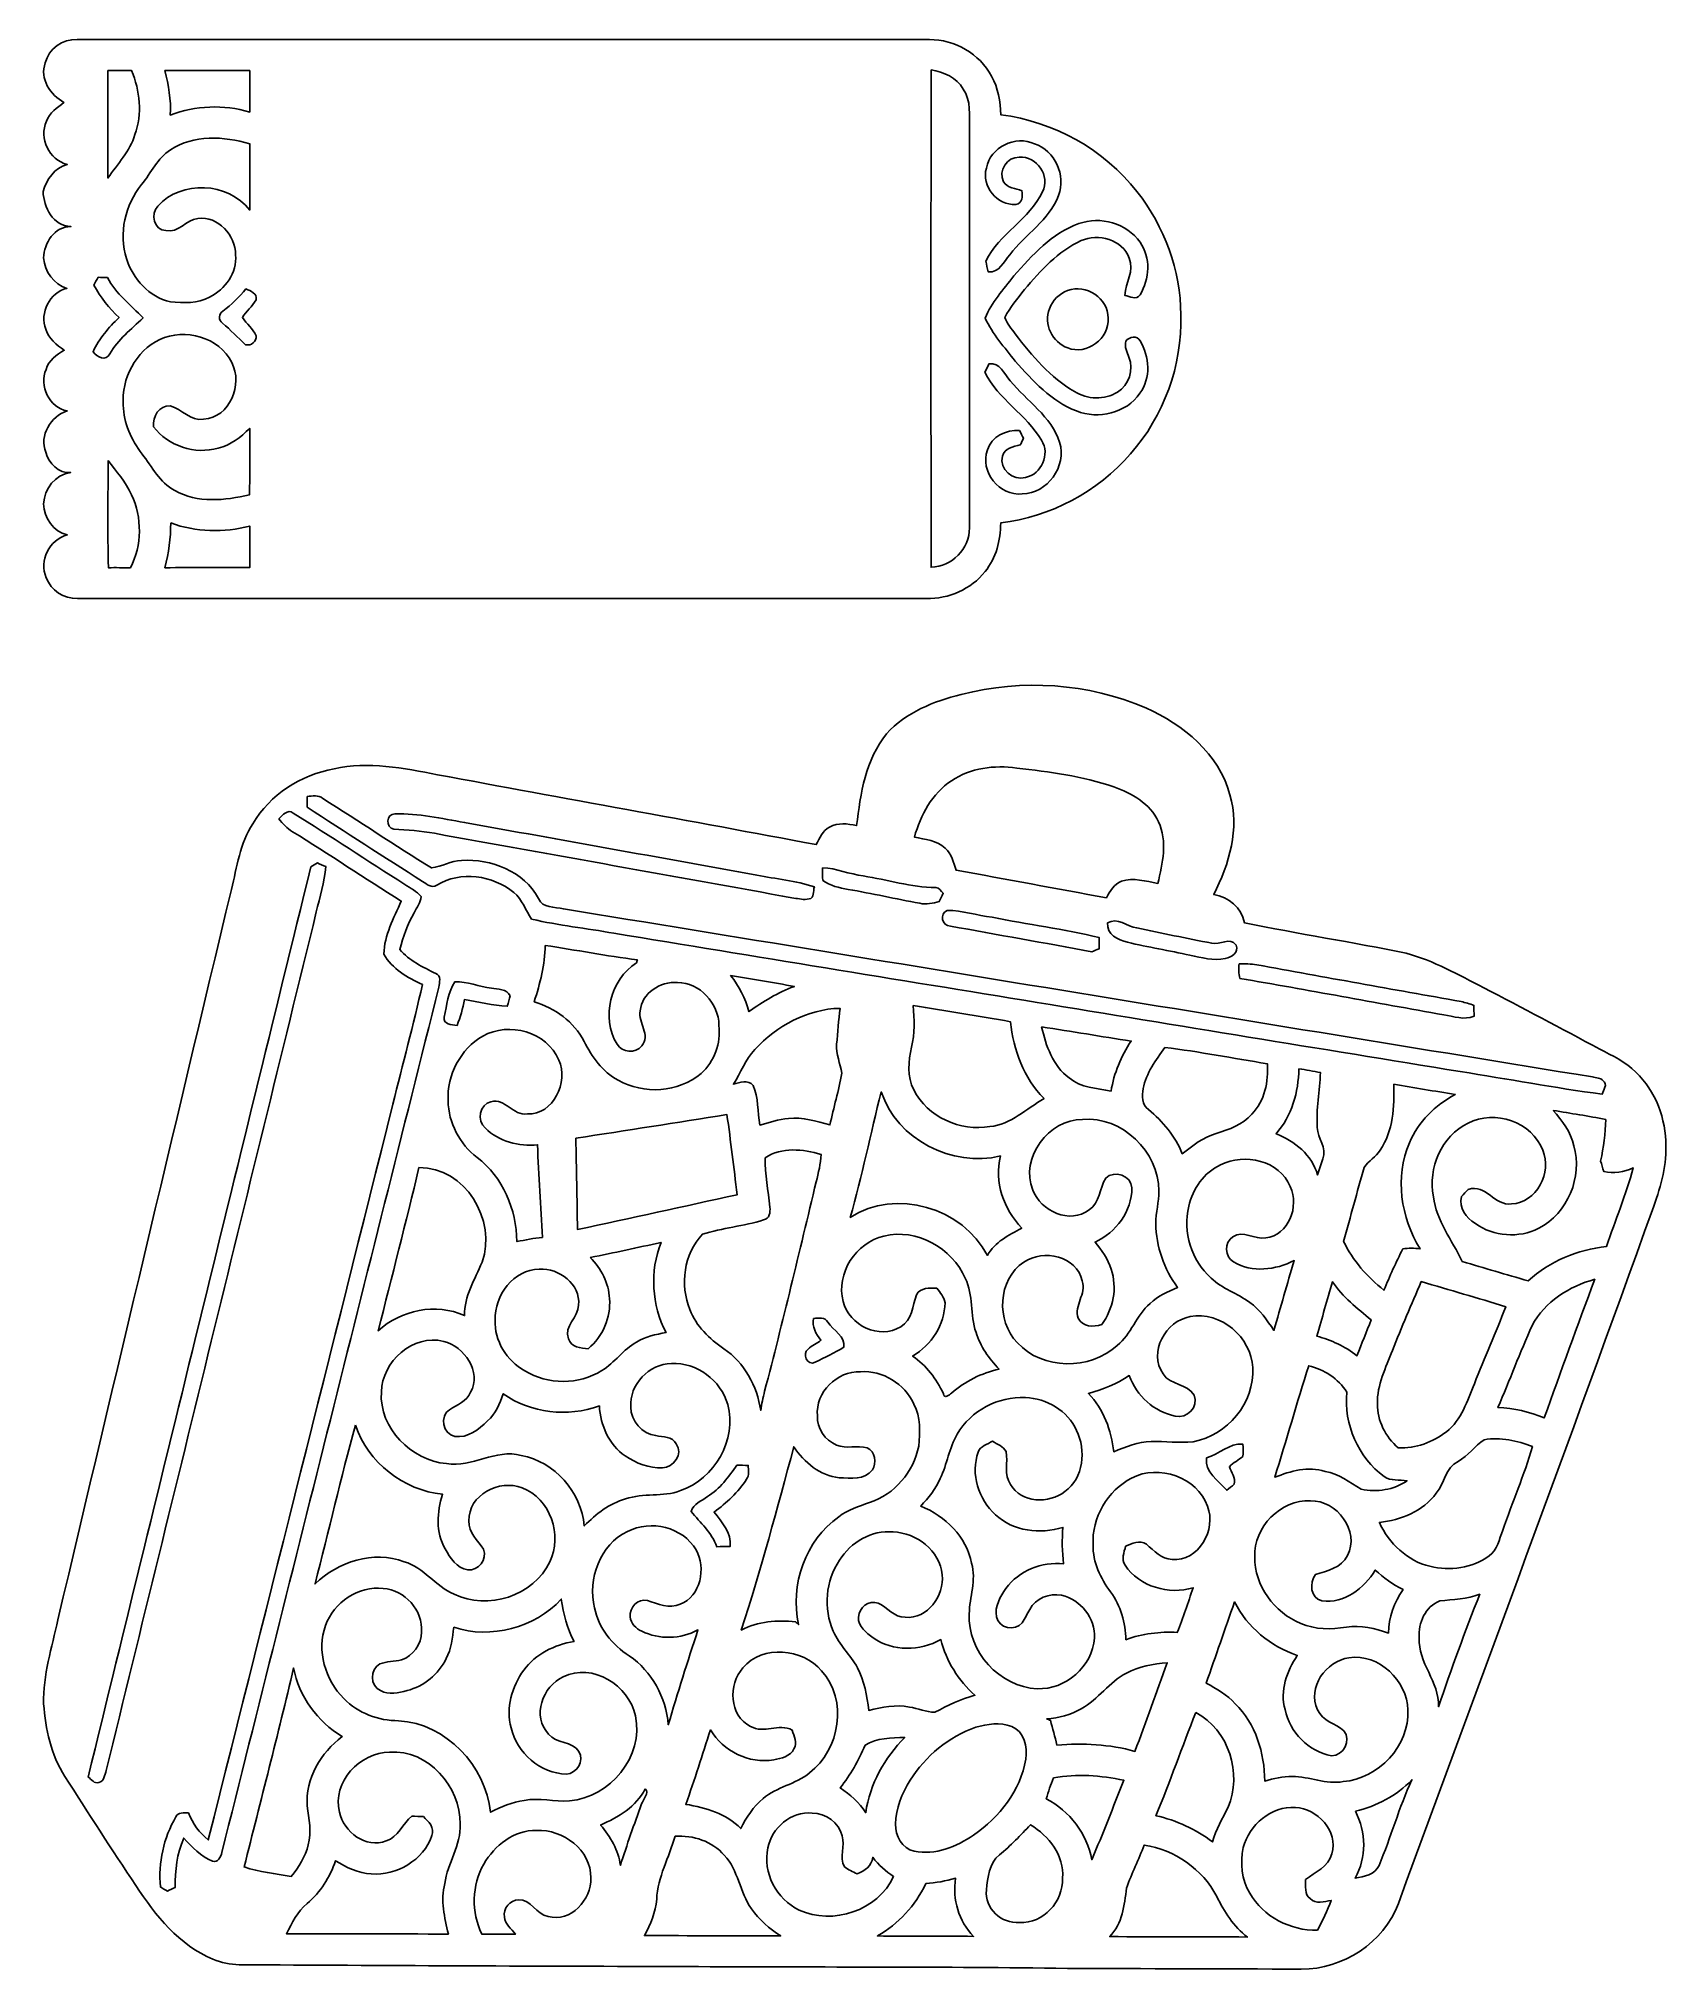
# Model space of a CAD drawing. Header units: centimetres. Extents: x -9.6 to 9.5, y -11.3 to 11.4.
import ezdxf

# ---------------------------------------------------------------- set-up
doc = ezdxf.new("R2010")
doc.units = ezdxf.units.CM
doc.header["$MEASUREMENT"] = 0
doc.layers.add('Camada 1', color=7, linetype='Continuous')

msp = doc.modelspace()

# ---------------------------------------------------------------- linework, layer by layer
at = {"layer": 'Camada 1', "color": 156}
for points, knots in [([(-9.51476, 11.07722), (-9.47701, 11.24514), (-9.31015, 11.36332), (-9.13977, 11.35097), (-9.13977, 11.35097), (-5.79895, 11.35133), (-2.45816, 11.35133), (0.88265, 11.35097), (0.88265, 11.35097), (1.18039, 11.35661), (1.47319, 11.18411), (1.61325, 10.92129), (1.61325, 10.92129), (1.69262, 10.78406), (1.71626, 10.62355), (1.7212, 10.46726), (1.7212, 10.46726), (2.34597, 10.38718), (2.93546, 10.06192), (3.32317, 9.56415), (3.32317, 9.56415), (3.64842, 9.15493), (3.8347, 8.6367), (3.83998, 8.11388), (3.83998, 8.11388), (3.85585, 7.52122), (3.63996, 6.92431), (3.24696, 6.47982), (3.24696, 6.47982), (2.86244, 6.03108), (2.30575, 5.74216), (1.72084, 5.66807), (1.72084, 5.66807), (1.72013, 5.46417), (1.66722, 5.25568), (1.53599, 5.09551), (1.53599, 5.09551), (1.37407, 4.88772), (1.10842, 4.77414), (0.84701, 4.77906), (0.84701, 4.77906), (-2.48108, 4.78013), (-5.80918, 4.77906), (-9.13729, 4.77979), (-9.13729, 4.77979), (-9.29604, 4.77237), (-9.44809, 4.87574), (-9.50382, 5.0232), (-9.50382, 5.0232), (-9.59167, 5.21935), (-9.46608, 5.47616), (-9.25653, 5.52626), (-9.25653, 5.52626), (-9.42199, 5.56541), (-9.52888, 5.72805), (-9.53487, 5.89209), (-9.53487, 5.89209), (-9.525, 6.07024), (-9.40011, 6.23675), (-9.21596, 6.26039), (-9.21596, 6.26039), (-9.3599, 6.24451), (-9.47243, 6.37117), (-9.50983, 6.49851), (-9.50983, 6.49851), (-9.5885, 6.69536), (-9.4495, 6.92114), (-9.25688, 6.9857), (-9.25688, 6.9857), (-9.46819, 7.02168), (-9.59026, 7.2831), (-9.50559, 7.4736), (-9.50559, 7.4736), (-9.4742, 7.57943), (-9.38141, 7.64575), (-9.29145, 7.69937), (-9.29145, 7.69937), (-9.38176, 7.76216), (-9.47842, 7.83342), (-9.50877, 7.94526), (-9.50877, 7.94526), (-9.58567, 8.13505), (-9.46361, 8.3827), (-9.26006, 8.42539), (-9.26006, 8.42539), (-9.41317, 8.47831), (-9.52394, 8.62223), (-9.53452, 8.78416), (-9.53452, 8.78416), (-9.52993, 8.95914), (-9.40716, 9.15846), (-9.21278, 9.15281), (-9.21278, 9.15281), (-9.42657, 9.16269), (-9.5324, 9.37577), (-9.54158, 9.56556), (-9.54158, 9.56556), (-9.49606, 9.70597), (-9.40787, 9.84355), (-9.25723, 9.88483), (-9.25723, 9.88483), (-9.46925, 9.93386), (-9.59343, 10.19527), (-9.50101, 10.39106), (-9.50101, 10.39106), (-9.46784, 10.49196), (-9.37436, 10.55088), (-9.29498, 10.61261), (-9.29498, 10.61261), (-9.45515, 10.70045), (-9.58461, 10.89166), (-9.51476, 11.07722)], [0, 0, 0, 0, 0.03448276, 0.03448276, 0.03448276, 0.03448276, 0.06896552, 0.06896552, 0.06896552, 0.06896552, 0.10344828, 0.10344828, 0.10344828, 0.10344828, 0.13793103, 0.13793103, 0.13793103, 0.13793103, 0.17241379, 0.17241379, 0.17241379, 0.17241379, 0.20689655, 0.20689655, 0.20689655, 0.20689655, 0.24137931, 0.24137931, 0.24137931, 0.24137931, 0.27586207, 0.27586207, 0.27586207, 0.27586207, 0.31034483, 0.31034483, 0.31034483, 0.31034483, 0.34482759, 0.34482759, 0.34482759, 0.34482759, 0.37931034, 0.37931034, 0.37931034, 0.37931034, 0.4137931, 0.4137931, 0.4137931, 0.4137931, 0.44827586, 0.44827586, 0.44827586, 0.44827586, 0.48275862, 0.48275862, 0.48275862, 0.48275862, 0.51724138, 0.51724138, 0.51724138, 0.51724138, 0.55172414, 0.55172414, 0.55172414, 0.55172414, 0.5862069, 0.5862069, 0.5862069, 0.5862069, 0.62068966, 0.62068966, 0.62068966, 0.62068966, 0.65517241, 0.65517241, 0.65517241, 0.65517241, 0.68965517, 0.68965517, 0.68965517, 0.68965517, 0.72413793, 0.72413793, 0.72413793, 0.72413793, 0.75862069, 0.75862069, 0.75862069, 0.75862069, 0.79310345, 0.79310345, 0.79310345, 0.79310345, 0.82758621, 0.82758621, 0.82758621, 0.82758621, 0.86206897, 0.86206897, 0.86206897, 0.86206897, 0.89655172, 0.89655172, 0.89655172, 0.89655172, 0.93103448, 0.93103448, 0.93103448, 0.93103448, 1, 1, 1, 1]), ([(-8.77817, 10.9869), (-8.77817, 10.9869), (-8.77817, 10.9869), (-8.77817, 10.9869), (-8.77817, 10.9869), (-8.77746, 10.56569), (-8.77782, 10.14483), (-8.77782, 9.72361), (-8.77782, 9.72361), (-8.66562, 9.88907), (-8.51958, 10.03793), (-8.46137, 10.23408), (-8.46137, 10.23408), (-8.37353, 10.47855), (-8.40069, 10.74984), (-8.50018, 10.98655), (-8.50018, 10.98655), (-8.59296, 10.9869), (-8.68538, 10.9869), (-8.77817, 10.9869)], [0, 0, 0, 0, 0.16666667, 0.16666667, 0.16666667, 0.16666667, 0.33333333, 0.33333333, 0.33333333, 0.33333333, 0.5, 0.5, 0.5, 0.5, 0.66666667, 0.66666667, 0.66666667, 0.66666667, 1, 1, 1, 1]), ([(-8.11106, 10.9869), (-8.11106, 10.9869), (-8.11106, 10.9869), (-8.11106, 10.9869), (-8.11106, 10.9869), (-8.0645, 10.81651), (-8.03345, 10.64119), (-8.04615, 10.46373), (-8.04615, 10.46373), (-7.74876, 10.57839), (-7.4168, 10.58967), (-7.11129, 10.50008), (-7.11129, 10.50008), (-7.10917, 10.6627), (-7.10988, 10.82498), (-7.10952, 10.98726), (-7.10952, 10.98726), (-7.44326, 10.98655), (-7.77733, 10.98726), (-8.11106, 10.9869)], [0, 0, 0, 0, 0.16666667, 0.16666667, 0.16666667, 0.16666667, 0.33333333, 0.33333333, 0.33333333, 0.33333333, 0.5, 0.5, 0.5, 0.5, 0.66666667, 0.66666667, 0.66666667, 0.66666667, 1, 1, 1, 1]), ([(0.9024, 10.99784), (0.9024, 10.99784), (0.9024, 10.99784), (0.9024, 10.99784), (0.9024, 10.99784), (0.89992, 9.04769), (0.89992, 7.09753), (0.9024, 5.14738), (0.9024, 5.14738), (1.14511, 5.15267), (1.35431, 5.36609), (1.3529, 5.60846), (1.3529, 5.60846), (1.35395, 7.17232), (1.35254, 8.73653), (1.35361, 10.30075), (1.35361, 10.30075), (1.3522, 10.4588), (1.37371, 10.63201), (1.27952, 10.77066), (1.27952, 10.77066), (1.20227, 10.90682), (1.0481, 10.96715), (0.9024, 10.99784)], [0, 0, 0, 0, 0.14285714, 0.14285714, 0.14285714, 0.14285714, 0.28571429, 0.28571429, 0.28571429, 0.28571429, 0.42857143, 0.42857143, 0.42857143, 0.42857143, 0.57142857, 0.57142857, 0.57142857, 0.57142857, 0.71428571, 0.71428571, 0.71428571, 0.71428571, 1, 1, 1, 1]), ([(-8.04368, 10.05451), (-8.04368, 10.05451), (-8.04368, 10.05451), (-8.04368, 10.05451), (-8.04368, 10.05451), (-8.19784, 9.95785), (-8.2691, 9.78358), (-8.382, 9.64847), (-8.382, 9.64847), (-8.57532, 9.40787), (-8.6554, 9.07308), (-8.5612, 8.7757), (-8.5612, 8.7757), (-8.48395, 8.53898), (-8.29345, 8.32449), (-8.04403, 8.26946), (-8.04403, 8.26946), (-7.89023, 8.255), (-7.72195, 8.24335), (-7.58296, 8.32449), (-7.58296, 8.32449), (-7.40163, 8.41622), (-7.25594, 8.60918), (-7.27779, 8.82015), (-7.27779, 8.82015), (-7.27709, 9.04804), (-7.48135, 9.27981), (-7.71983, 9.24912), (-7.71983, 9.24912), (-7.85953, 9.2329), (-7.94843, 9.07379), (-8.0973, 9.10554), (-8.0973, 9.10554), (-8.23453, 9.10695), (-8.28181, 9.3038), (-8.19255, 9.3927), (-8.19255, 9.3927), (-7.91139, 9.70386), (-7.36917, 9.67598), (-7.11059, 9.3479), (-7.11059, 9.3479), (-7.10988, 9.6079), (-7.10881, 9.86754), (-7.11093, 10.12754), (-7.11093, 10.12754), (-7.41432, 10.21468), (-7.76993, 10.23725), (-8.04368, 10.05451)], [0, 0, 0, 0, 0.07692308, 0.07692308, 0.07692308, 0.07692308, 0.15384615, 0.15384615, 0.15384615, 0.15384615, 0.23076923, 0.23076923, 0.23076923, 0.23076923, 0.30769231, 0.30769231, 0.30769231, 0.30769231, 0.38461538, 0.38461538, 0.38461538, 0.38461538, 0.46153846, 0.46153846, 0.46153846, 0.46153846, 0.53846154, 0.53846154, 0.53846154, 0.53846154, 0.61538462, 0.61538462, 0.61538462, 0.61538462, 0.69230769, 0.69230769, 0.69230769, 0.69230769, 0.76923077, 0.76923077, 0.76923077, 0.76923077, 0.84615385, 0.84615385, 0.84615385, 0.84615385, 1, 1, 1, 1]), ([(1.55187, 9.84073), (1.55187, 9.84073), (1.55187, 9.84073), (1.55187, 9.84073), (1.55187, 9.84073), (1.49224, 9.62836), (1.67852, 9.3987), (1.89723, 9.41317), (1.89723, 9.41317), (1.98084, 9.42622), (1.97555, 9.50806), (1.97097, 9.57473), (1.97097, 9.57473), (1.89618, 9.60296), (1.79846, 9.60437), (1.7519, 9.67916), (1.7519, 9.67916), (1.6898, 9.80863), (1.79599, 9.97479), (1.93957, 9.96809), (1.93957, 9.96809), (2.14312, 9.98748), (2.30786, 9.74478), (2.21368, 9.56239), (2.21368, 9.56239), (2.05916, 9.23959), (1.7032, 9.06886), (1.54693, 8.74606), (1.54693, 8.74606), (1.55363, 8.70408), (1.56316, 8.6621), (1.5748, 8.62047), (1.5748, 8.62047), (1.70744, 8.60848), (1.75401, 8.73936), (1.82633, 8.82227), (1.82633, 8.82227), (2.01153, 9.05933), (2.29129, 9.22867), (2.40135, 9.51934), (2.40135, 9.51934), (2.49061, 9.75536), (2.35795, 10.04393), (2.11949, 10.12684), (2.11949, 10.12684), (1.89335, 10.2302), (1.59843, 10.08732), (1.55187, 9.84073)], [0, 0, 0, 0, 0.07692308, 0.07692308, 0.07692308, 0.07692308, 0.15384615, 0.15384615, 0.15384615, 0.15384615, 0.23076923, 0.23076923, 0.23076923, 0.23076923, 0.30769231, 0.30769231, 0.30769231, 0.30769231, 0.38461538, 0.38461538, 0.38461538, 0.38461538, 0.46153846, 0.46153846, 0.46153846, 0.46153846, 0.53846154, 0.53846154, 0.53846154, 0.53846154, 0.61538462, 0.61538462, 0.61538462, 0.61538462, 0.69230769, 0.69230769, 0.69230769, 0.69230769, 0.76923077, 0.76923077, 0.76923077, 0.76923077, 0.84615385, 0.84615385, 0.84615385, 0.84615385, 1, 1, 1, 1]), ([(2.63983, 9.18738), (2.63983, 9.18738), (2.63983, 9.18738), (2.63983, 9.18738), (2.63983, 9.18738), (2.32163, 9.07768), (2.09232, 8.81556), (1.87501, 8.57179), (1.87501, 8.57179), (1.75436, 8.41339), (1.61325, 8.26276), (1.5367, 8.07684), (1.5367, 8.07684), (1.62453, 7.88882), (1.76564, 7.73219), (1.8923, 7.5692), (1.8923, 7.5692), (2.09797, 7.33953), (2.31634, 7.09753), (2.61126, 6.98465), (2.61126, 6.98465), (2.86843, 6.88057), (3.19792, 6.95924), (3.35774, 7.19208), (3.35774, 7.19208), (3.48721, 7.37059), (3.4731, 7.62599), (3.3595, 7.80837), (3.3595, 7.80837), (3.32705, 7.87505), (3.22932, 7.85953), (3.19369, 7.8045), (3.19369, 7.8045), (3.17146, 7.73994), (3.21027, 7.67715), (3.2265, 7.61576), (3.2265, 7.61576), (3.29247, 7.46972), (3.22721, 7.28909), (3.0935, 7.20689), (3.0935, 7.20689), (2.94216, 7.10881), (2.73861, 7.12011), (2.58762, 7.21289), (2.58762, 7.21289), (2.30433, 7.37729), (2.0895, 7.63376), (1.89194, 7.89023), (1.89194, 7.89023), (1.84855, 7.95266), (1.79246, 8.01017), (1.77024, 8.08389), (1.77024, 8.08389), (1.82527, 8.20666), (1.92158, 8.30473), (2.0013, 8.41162), (2.0013, 8.41162), (2.19004, 8.636), (2.3943, 8.86424), (2.66629, 8.98736), (2.66629, 8.98736), (2.86561, 9.07768), (3.15419, 9.00147), (3.23249, 8.7831), (3.23249, 8.7831), (3.29459, 8.63423), (3.18769, 8.49241), (3.18028, 8.3439), (3.18028, 8.3439), (3.23778, 8.3319), (3.31645, 8.28569), (3.3595, 8.3513), (3.3595, 8.3513), (3.47169, 8.5351), (3.48791, 8.78945), (3.35879, 8.96937), (3.35879, 8.96937), (3.20428, 9.19198), (2.89172, 9.28088), (2.63983, 9.18738)], [0, 0, 0, 0, 0.04761905, 0.04761905, 0.04761905, 0.04761905, 0.0952381, 0.0952381, 0.0952381, 0.0952381, 0.14285714, 0.14285714, 0.14285714, 0.14285714, 0.19047619, 0.19047619, 0.19047619, 0.19047619, 0.23809524, 0.23809524, 0.23809524, 0.23809524, 0.28571429, 0.28571429, 0.28571429, 0.28571429, 0.33333333, 0.33333333, 0.33333333, 0.33333333, 0.38095238, 0.38095238, 0.38095238, 0.38095238, 0.42857143, 0.42857143, 0.42857143, 0.42857143, 0.47619048, 0.47619048, 0.47619048, 0.47619048, 0.52380952, 0.52380952, 0.52380952, 0.52380952, 0.57142857, 0.57142857, 0.57142857, 0.57142857, 0.61904762, 0.61904762, 0.61904762, 0.61904762, 0.66666667, 0.66666667, 0.66666667, 0.66666667, 0.71428571, 0.71428571, 0.71428571, 0.71428571, 0.76190476, 0.76190476, 0.76190476, 0.76190476, 0.80952381, 0.80952381, 0.80952381, 0.80952381, 0.85714286, 0.85714286, 0.85714286, 0.85714286, 0.9047619, 0.9047619, 0.9047619, 0.9047619, 1, 1, 1, 1]), ([(-8.89423, 8.55662), (-8.89423, 8.55662), (-8.89423, 8.55662), (-8.89423, 8.55662), (-8.89423, 8.55662), (-8.90658, 8.53369), (-8.93197, 8.48783), (-8.94432, 8.4649), (-8.94432, 8.4649), (-8.86812, 8.32097), (-8.76511, 8.19361), (-8.64729, 8.08214), (-8.64729, 8.08214), (-8.77111, 7.96712), (-8.88012, 7.83519), (-8.95244, 7.68139), (-8.95244, 7.68139), (-8.90658, 7.61824), (-8.8018, 7.56391), (-8.75594, 7.65668), (-8.75594, 7.65668), (-8.65928, 7.82708), (-8.50406, 7.94596), (-8.36541, 8.07861), (-8.36541, 8.07861), (-8.50829, 8.23418), (-8.68503, 8.36118), (-8.78346, 8.5538), (-8.78346, 8.5538), (-8.8205, 8.55486), (-8.85719, 8.55591), (-8.89423, 8.55662)], [0, 0, 0, 0, 0.11111111, 0.11111111, 0.11111111, 0.11111111, 0.22222222, 0.22222222, 0.22222222, 0.22222222, 0.33333333, 0.33333333, 0.33333333, 0.33333333, 0.44444444, 0.44444444, 0.44444444, 0.44444444, 0.55555556, 0.55555556, 0.55555556, 0.55555556, 0.66666667, 0.66666667, 0.66666667, 0.66666667, 0.77777778, 0.77777778, 0.77777778, 0.77777778, 1, 1, 1, 1]), ([(-7.42562, 8.15939), (-7.42562, 8.15939), (-7.42562, 8.15939), (-7.42562, 8.15939), (-7.42562, 8.15939), (-7.47642, 8.13152), (-7.48383, 8.04897), (-7.43162, 8.01722), (-7.43162, 8.01722), (-7.33565, 7.93891), (-7.25099, 7.84789), (-7.15997, 7.76393), (-7.15997, 7.76393), (-7.09188, 7.74734), (-7.02839, 7.79885), (-7.03474, 7.86977), (-7.03474, 7.86977), (-7.07319, 7.9516), (-7.14516, 8.01017), (-7.19701, 8.08284), (-7.19701, 8.08284), (-7.15151, 8.15833), (-7.07955, 8.21337), (-7.03545, 8.28992), (-7.03545, 8.28992), (-7.02239, 8.37106), (-7.09648, 8.39399), (-7.15503, 8.41939), (-7.15503, 8.41939), (-7.23511, 8.32272), (-7.32613, 8.2363), (-7.42562, 8.15939)], [0, 0, 0, 0, 0.11111111, 0.11111111, 0.11111111, 0.11111111, 0.22222222, 0.22222222, 0.22222222, 0.22222222, 0.33333333, 0.33333333, 0.33333333, 0.33333333, 0.44444444, 0.44444444, 0.44444444, 0.44444444, 0.55555556, 0.55555556, 0.55555556, 0.55555556, 0.66666667, 0.66666667, 0.66666667, 0.66666667, 0.77777778, 0.77777778, 0.77777778, 0.77777778, 1, 1, 1, 1]), ([(2.50789, 8.40105), (2.50789, 8.40105), (2.50789, 8.40105), (2.50789, 8.40105), (2.50789, 8.40105), (2.40982, 8.36507), (2.32903, 8.28604), (2.2934, 8.18761), (2.2934, 8.18761), (2.22037, 8.0077), (2.32867, 7.79144), (2.50825, 7.72653), (2.50825, 7.72653), (2.7312, 7.63656), (3.00284, 7.83554), (2.98343, 8.07543), (2.98343, 8.07543), (2.98767, 8.31074), (2.72486, 8.48465), (2.50789, 8.40105)], [0, 0, 0, 0, 0.16666667, 0.16666667, 0.16666667, 0.16666667, 0.33333333, 0.33333333, 0.33333333, 0.33333333, 0.5, 0.5, 0.5, 0.5, 0.66666667, 0.66666667, 0.66666667, 0.66666667, 1, 1, 1, 1]), ([(-8.16751, 7.82319), (-8.16751, 7.82319), (-8.16751, 7.82319), (-8.16751, 7.82319), (-8.16751, 7.82319), (-8.45431, 7.6909), (-8.62048, 7.36211), (-8.5986, 7.05272), (-8.5986, 7.05272), (-8.59367, 6.84247), (-8.50335, 6.6435), (-8.37706, 6.47841), (-8.37706, 6.47841), (-8.25747, 6.32882), (-8.17138, 6.14045), (-7.99253, 6.04979), (-7.99253, 6.04979), (-7.72478, 5.89808), (-7.40163, 5.9316), (-7.11412, 5.99827), (-7.11412, 5.99827), (-7.106, 6.25863), (-7.11022, 6.51932), (-7.11129, 6.78003), (-7.11129, 6.78003), (-7.21676, 6.67843), (-7.3346, 6.58035), (-7.48171, 6.54861), (-7.48171, 6.54861), (-7.75582, 6.46677), (-8.06943, 6.57331), (-8.24264, 6.79944), (-8.24264, 6.79944), (-8.25394, 6.91797), (-8.17845, 7.05097), (-8.0458, 7.04391), (-8.0458, 7.04391), (-7.90821, 7.00829), (-7.80837, 6.86257), (-7.65245, 6.88657), (-7.65245, 6.88657), (-7.34625, 6.90845), (-7.18572, 7.29791), (-7.3226, 7.55402), (-7.3226, 7.55402), (-7.47041, 7.85247), (-7.874, 7.96431), (-8.16751, 7.82319)], [0, 0, 0, 0, 0.07692308, 0.07692308, 0.07692308, 0.07692308, 0.15384615, 0.15384615, 0.15384615, 0.15384615, 0.23076923, 0.23076923, 0.23076923, 0.23076923, 0.30769231, 0.30769231, 0.30769231, 0.30769231, 0.38461538, 0.38461538, 0.38461538, 0.38461538, 0.46153846, 0.46153846, 0.46153846, 0.46153846, 0.53846154, 0.53846154, 0.53846154, 0.53846154, 0.61538462, 0.61538462, 0.61538462, 0.61538462, 0.69230769, 0.69230769, 0.69230769, 0.69230769, 0.76923077, 0.76923077, 0.76923077, 0.76923077, 0.84615385, 0.84615385, 0.84615385, 0.84615385, 1, 1, 1, 1]), ([(1.58221, 7.5385), (1.58221, 7.5385), (1.58221, 7.5385), (1.58221, 7.5385), (1.58221, 7.5385), (1.57056, 7.51382), (1.54693, 7.46441), (1.53528, 7.43973), (1.53528, 7.43973), (1.69228, 7.12152), (2.02211, 6.94124), (2.20027, 6.64033), (2.20027, 6.64033), (2.3054, 6.47805), (2.20098, 6.2378), (2.01153, 6.2036), (2.01153, 6.2036), (1.86407, 6.15631), (1.70215, 6.30132), (1.74166, 6.453), (1.74166, 6.453), (1.76106, 6.54755), (1.87395, 6.56307), (1.95085, 6.58636), (1.95085, 6.58636), (1.96037, 6.60576), (1.97872, 6.64457), (1.98825, 6.66396), (1.98825, 6.66396), (1.97626, 6.68655), (1.95297, 6.73206), (1.94098, 6.75462), (1.94098, 6.75462), (1.78364, 6.76556), (1.61361, 6.68443), (1.56457, 6.52638), (1.56457, 6.52638), (1.46967, 6.27238), (1.70744, 5.98028), (1.97379, 6.00886), (1.97379, 6.00886), (2.26942, 6.0131), (2.50155, 6.33306), (2.41299, 6.61599), (2.41299, 6.61599), (2.31527, 6.92219), (2.02706, 7.10211), (1.83161, 7.34024), (1.83161, 7.34024), (1.75823, 7.41927), (1.7145, 7.5625), (1.58221, 7.5385)], [0, 0, 0, 0, 0.07142857, 0.07142857, 0.07142857, 0.07142857, 0.14285714, 0.14285714, 0.14285714, 0.14285714, 0.21428571, 0.21428571, 0.21428571, 0.21428571, 0.28571429, 0.28571429, 0.28571429, 0.28571429, 0.35714286, 0.35714286, 0.35714286, 0.35714286, 0.42857143, 0.42857143, 0.42857143, 0.42857143, 0.5, 0.5, 0.5, 0.5, 0.57142857, 0.57142857, 0.57142857, 0.57142857, 0.64285714, 0.64285714, 0.64285714, 0.64285714, 0.71428571, 0.71428571, 0.71428571, 0.71428571, 0.78571429, 0.78571429, 0.78571429, 0.78571429, 0.85714286, 0.85714286, 0.85714286, 0.85714286, 1, 1, 1, 1]), ([(-8.77746, 6.40326), (-8.77746, 6.40326), (-8.77746, 6.40326), (-8.77746, 6.40326), (-8.77746, 6.40326), (-8.7757, 5.98275), (-8.7831, 5.56224), (-8.77322, 5.14173), (-8.77322, 5.14173), (-8.68679, 5.14208), (-8.60001, 5.14208), (-8.51358, 5.14066), (-8.51358, 5.14066), (-8.37564, 5.40456), (-8.37458, 5.73051), (-8.50088, 5.99897), (-8.50088, 5.99897), (-8.56932, 6.14856), (-8.68009, 6.27238), (-8.77746, 6.40326)], [0, 0, 0, 0, 0.16666667, 0.16666667, 0.16666667, 0.16666667, 0.33333333, 0.33333333, 0.33333333, 0.33333333, 0.5, 0.5, 0.5, 0.5, 0.66666667, 0.66666667, 0.66666667, 0.66666667, 1, 1, 1, 1]), ([(-8.0405, 5.66737), (-8.0405, 5.66737), (-8.0405, 5.66737), (-8.0405, 5.66737), (-8.0405, 5.66737), (-8.03875, 5.48957), (-8.06555, 5.31388), (-8.10824, 5.14173), (-8.10824, 5.14173), (-7.77592, 5.14244), (-7.44361, 5.14244), (-7.11129, 5.14208), (-7.11129, 5.14208), (-7.10917, 5.30472), (-7.11022, 5.46734), (-7.10952, 5.62997), (-7.10952, 5.62997), (-7.41432, 5.55342), (-7.74417, 5.558), (-8.0405, 5.66737)], [0, 0, 0, 0, 0.16666667, 0.16666667, 0.16666667, 0.16666667, 0.33333333, 0.33333333, 0.33333333, 0.33333333, 0.5, 0.5, 0.5, 0.5, 0.66666667, 0.66666667, 0.66666667, 0.66666667, 1, 1, 1, 1]), ([(1.25623, 3.6523), (1.97097, 3.83363), (2.7492, 3.786), (3.42759, 3.4932), (3.42759, 3.4932), (3.86644, 3.29459), (4.2873, 2.9531), (4.41642, 2.47085), (4.41642, 2.47085), (4.53354, 2.07327), (4.4076, 1.65452), (4.22627, 1.29716), (4.22627, 1.29716), (4.40265, 1.27212), (4.55365, 1.14477), (4.58681, 0.9666), (4.58681, 0.9666), (5.21899, 0.83431), (5.85857, 0.73907), (6.4904, 0.60678), (6.4904, 0.60678), (6.81319, 0.52069), (7.1053, 0.35418), (7.40056, 0.2025), (7.40056, 0.2025), (7.85812, -0.03352), (8.31108, -0.27763), (8.76582, -0.51929), (8.76582, -0.51929), (8.91363, -0.59831), (9.07097, -0.66922), (9.18879, -0.79233), (9.18879, -0.79233), (9.42516, -1.01318), (9.54405, -1.3402), (9.54298, -1.65981), (9.54298, -1.65981), (9.54899, -1.91876), (9.47278, -2.16992), (9.3853, -2.41087), (9.3853, -2.41087), (8.40458, -5.13467), (7.39563, -7.84825), (6.39692, -10.56569), (6.39692, -10.56569), (6.22899, -11.03029), (5.74357, -11.3418), (5.25497, -11.33897), (5.25497, -11.33897), (4.33846, -11.33439), (3.42194, -11.33439), (2.50506, -11.33016), (2.50506, -11.33016), (1.05938, -11.30757), (-0.38734, -11.31817), (-1.83339, -11.30935), (-1.83339, -11.30935), (-3.52672, -11.30406), (-5.22005, -11.29911), (-6.91339, -11.28888), (-6.91339, -11.28888), (-7.12435, -11.28642), (-7.34484, -11.30969), (-7.54345, -11.22221), (-7.54345, -11.22221), (-7.94173, -11.05853), (-8.21831, -10.7061), (-8.44902, -10.35685), (-8.44902, -10.35685), (-8.73301, -9.93281), (-9.01029, -9.50419), (-9.28404, -9.07308), (-9.28404, -9.07308), (-9.44845, -8.81944), (-9.51335, -8.5157), (-9.53452, -8.21796), (-9.53452, -8.21796), (-9.54369, -7.8807), (-9.43751, -7.5565), (-9.3666, -7.23053), (-9.3666, -7.23053), (-8.69033, -4.36667), (-8.00805, -1.50388), (-7.32683, 1.3589), (-7.32683, 1.3589), (-7.2591, 1.62031), (-7.227, 1.89971), (-7.07565, 2.13042), (-7.07565, 2.13042), (-6.87139, 2.47297), (-6.50945, 2.70544), (-6.11964, 2.776), (-6.11964, 2.776), (-5.71465, 2.87019), (-5.30119, 2.78165), (-4.90078, 2.70722), (-4.90078, 2.70722), (-3.417, 2.43028), (-1.93111, 2.16464), (-0.44803, 1.88489), (-0.44803, 1.88489), (-0.40957, 1.96215), (-0.37499, 2.05139), (-0.29174, 2.09055), (-0.29174, 2.09055), (-0.19473, 2.14911), (-0.07902, 2.12901), (0.02575, 2.1096), (0.02575, 2.1096), (0.07196, 2.48425), (0.13263, 2.88607), (0.37782, 3.18805), (0.37782, 3.18805), (0.60325, 3.44275), (0.93486, 3.56904), (1.25623, 3.6523)], [0, 0, 0, 0, 0.03333333, 0.03333333, 0.03333333, 0.03333333, 0.06666667, 0.06666667, 0.06666667, 0.06666667, 0.1, 0.1, 0.1, 0.1, 0.13333333, 0.13333333, 0.13333333, 0.13333333, 0.16666667, 0.16666667, 0.16666667, 0.16666667, 0.2, 0.2, 0.2, 0.2, 0.23333333, 0.23333333, 0.23333333, 0.23333333, 0.26666667, 0.26666667, 0.26666667, 0.26666667, 0.3, 0.3, 0.3, 0.3, 0.33333333, 0.33333333, 0.33333333, 0.33333333, 0.36666667, 0.36666667, 0.36666667, 0.36666667, 0.4, 0.4, 0.4, 0.4, 0.43333333, 0.43333333, 0.43333333, 0.43333333, 0.46666667, 0.46666667, 0.46666667, 0.46666667, 0.5, 0.5, 0.5, 0.5, 0.53333333, 0.53333333, 0.53333333, 0.53333333, 0.56666667, 0.56666667, 0.56666667, 0.56666667, 0.6, 0.6, 0.6, 0.6, 0.63333333, 0.63333333, 0.63333333, 0.63333333, 0.66666667, 0.66666667, 0.66666667, 0.66666667, 0.7, 0.7, 0.7, 0.7, 0.73333333, 0.73333333, 0.73333333, 0.73333333, 0.76666667, 0.76666667, 0.76666667, 0.76666667, 0.8, 0.8, 0.8, 0.8, 0.83333333, 0.83333333, 0.83333333, 0.83333333, 0.86666667, 0.86666667, 0.86666667, 0.86666667, 0.9, 0.9, 0.9, 0.9, 0.93333333, 0.93333333, 0.93333333, 0.93333333, 1, 1, 1, 1]), ([(1.14229, 2.63596), (1.14229, 2.63596), (1.14229, 2.63596), (1.14229, 2.63596), (1.14229, 2.63596), (0.91263, 2.48637), (0.77893, 2.23097), (0.70626, 1.97379), (0.70626, 1.97379), (0.83043, 1.94592), (0.97084, 1.93569), (1.06785, 1.84291), (1.06785, 1.84291), (1.14299, 1.77694), (1.16521, 1.67464), (1.19556, 1.58396), (1.19556, 1.58396), (1.78576, 1.47778), (2.37525, 1.36806), (2.96474, 1.25942), (2.96474, 1.25942), (3.00708, 1.33702), (3.05328, 1.42098), (3.14077, 1.4545), (3.14077, 1.4545), (3.28083, 1.50106), (3.42864, 1.45486), (3.56799, 1.4284), (3.56799, 1.4284), (3.62513, 1.6637), (3.68477, 1.92439), (3.57611, 2.15406), (3.57611, 2.15406), (3.47839, 2.36748), (3.26107, 2.4892), (3.0494, 2.5647), (3.0494, 2.5647), (2.68181, 2.69239), (2.2927, 2.7379), (1.90853, 2.78589), (1.90853, 2.78589), (1.64677, 2.82222), (1.36455, 2.78694), (1.14229, 2.63596)], [0, 0, 0, 0, 0.08333333, 0.08333333, 0.08333333, 0.08333333, 0.16666667, 0.16666667, 0.16666667, 0.16666667, 0.25, 0.25, 0.25, 0.25, 0.33333333, 0.33333333, 0.33333333, 0.33333333, 0.41666667, 0.41666667, 0.41666667, 0.41666667, 0.5, 0.5, 0.5, 0.5, 0.58333333, 0.58333333, 0.58333333, 0.58333333, 0.66666667, 0.66666667, 0.66666667, 0.66666667, 0.75, 0.75, 0.75, 0.75, 0.83333333, 0.83333333, 0.83333333, 0.83333333, 1, 1, 1, 1]), ([(-6.76804, 2.18934), (-6.76804, 2.18934), (-6.76804, 2.18934), (-6.76804, 2.18934), (-6.76804, 2.18934), (-6.72358, 2.12972), (-6.67137, 2.07573), (-6.60717, 2.03729), (-6.60717, 2.03729), (-6.17926, 1.76812), (-5.75663, 1.49119), (-5.32977, 1.22096), (-5.32977, 1.22096), (-5.41619, 1.02093), (-5.52803, 0.8202), (-5.53332, 0.59725), (-5.53332, 0.59725), (-5.43877, 0.42298), (-5.25251, 0.32349), (-5.0807, 0.23847), (-5.0807, 0.23847), (-5.18407, -0.23247), (-5.31283, -0.69744), (-5.42642, -1.16628), (-5.42642, -1.16628), (-6.15068, -4.05058), (-6.8728, -6.93525), (-7.59777, -9.8192), (-7.59777, -9.8192), (-7.70431, -9.73632), (-7.78016, -9.62447), (-7.83132, -9.50066), (-7.83132, -9.50066), (-7.88282, -9.5077), (-7.95725, -9.48407), (-7.97877, -9.54863), (-7.97877, -9.54863), (-8.12411, -9.79487), (-8.18797, -10.08803), (-8.16151, -10.37271), (-8.16151, -10.37271), (-8.1407, -10.38472), (-8.09872, -10.40835), (-8.0779, -10.42034), (-8.0779, -10.42034), (-8.05497, -10.40977), (-8.00946, -10.3886), (-7.98688, -10.37836), (-7.98688, -10.37836), (-7.989, -10.1808), (-7.96854, -9.98044), (-7.88704, -9.7984), (-7.88704, -9.7984), (-7.78722, -9.90177), (-7.68738, -10.01606), (-7.55015, -10.07039), (-7.55015, -10.07039), (-7.48454, -10.09015), (-7.45208, -10.01713), (-7.43832, -9.96702), (-7.43832, -9.96702), (-6.58953, -6.57436), (-5.73651, -3.18276), (-4.88631, 0.20954), (-4.88631, 0.20954), (-4.88068, 0.26212), (-4.85493, 0.34466), (-4.92159, 0.36795), (-4.92159, 0.36795), (-5.07434, 0.4452), (-5.23346, 0.51964), (-5.3474, 0.65229), (-5.3474, 0.65229), (-5.30331, 0.80081), (-5.25638, 0.95003), (-5.17701, 1.08374), (-5.17701, 1.08374), (-5.14702, 1.14582), (-5.09693, 1.20332), (-5.09658, 1.27528), (-5.09658, 1.27528), (-5.14914, 1.33561), (-5.2204, 1.37478), (-5.28637, 1.41781), (-5.28637, 1.41781), (-5.72628, 1.69474), (-6.15914, 1.98261), (-6.60047, 2.25636), (-6.60047, 2.25636), (-6.66644, 2.30611), (-6.72499, 2.22956), (-6.76804, 2.18934)], [0, 0, 0, 0, 0.04166667, 0.04166667, 0.04166667, 0.04166667, 0.08333333, 0.08333333, 0.08333333, 0.08333333, 0.125, 0.125, 0.125, 0.125, 0.16666667, 0.16666667, 0.16666667, 0.16666667, 0.20833333, 0.20833333, 0.20833333, 0.20833333, 0.25, 0.25, 0.25, 0.25, 0.29166667, 0.29166667, 0.29166667, 0.29166667, 0.33333333, 0.33333333, 0.33333333, 0.33333333, 0.375, 0.375, 0.375, 0.375, 0.41666667, 0.41666667, 0.41666667, 0.41666667, 0.45833333, 0.45833333, 0.45833333, 0.45833333, 0.5, 0.5, 0.5, 0.5, 0.54166667, 0.54166667, 0.54166667, 0.54166667, 0.58333333, 0.58333333, 0.58333333, 0.58333333, 0.625, 0.625, 0.625, 0.625, 0.66666667, 0.66666667, 0.66666667, 0.66666667, 0.70833333, 0.70833333, 0.70833333, 0.70833333, 0.75, 0.75, 0.75, 0.75, 0.79166667, 0.79166667, 0.79166667, 0.79166667, 0.83333333, 0.83333333, 0.83333333, 0.83333333, 0.875, 0.875, 0.875, 0.875, 0.91666667, 0.91666667, 0.91666667, 0.91666667, 1, 1, 1, 1]), ([(-6.43431, 2.45215), (-6.43431, 2.45215), (-6.43431, 2.45215), (-6.43431, 2.45215), (-6.43431, 2.45215), (-6.43502, 2.4204), (-6.43643, 2.35725), (-6.43714, 2.3255), (-6.43714, 2.3255), (-5.98735, 2.02952), (-5.53049, 1.74378), (-5.07929, 1.44992), (-5.07929, 1.44992), (-5.02884, 1.42309), (-4.97063, 1.36701), (-4.91137, 1.40723), (-4.91137, 1.40723), (-4.63196, 1.57973), (-4.25238, 1.52541), (-4.00473, 1.32115), (-4.00473, 1.32115), (-3.90418, 1.24001), (-3.86574, 1.1123), (-3.79589, 1.00858), (-3.79589, 1.00858), (-3.47732, 0.93345), (-3.14959, 0.90311), (-2.82787, 0.84208), (-2.82787, 0.84208), (0.4893, 0.29986), (3.80683, -0.242), (7.12399, -0.78422), (7.12399, -0.78422), (7.68139, -0.86995), (8.2356, -0.9772), (8.79439, -1.04916), (8.79439, -1.04916), (8.8085, -1.00047), (8.86247, -0.93345), (8.80674, -0.89146), (8.80674, -0.89146), (8.77675, -0.85336), (8.72031, -0.85936), (8.67867, -0.84666), (8.67867, -0.84666), (4.64502, -0.18944), (0.61277, 0.47237), (-3.42089, 1.12923), (-3.42089, 1.12923), (-3.52424, 1.155), (-3.66959, 1.13242), (-3.71403, 1.25306), (-3.71403, 1.25306), (-3.88832, 1.57127), (-4.27177, 1.72013), (-4.62033, 1.69969), (-4.62033, 1.69969), (-4.74451, 1.69827), (-4.85315, 1.62594), (-4.9724, 1.61008), (-4.9724, 1.61008), (-5.40137, 1.87783), (-5.82436, 2.15652), (-6.25086, 2.42817), (-6.25086, 2.42817), (-6.30378, 2.4712), (-6.37222, 2.45745), (-6.43431, 2.45215)], [0, 0, 0, 0, 0.05555556, 0.05555556, 0.05555556, 0.05555556, 0.11111111, 0.11111111, 0.11111111, 0.11111111, 0.16666667, 0.16666667, 0.16666667, 0.16666667, 0.22222222, 0.22222222, 0.22222222, 0.22222222, 0.27777778, 0.27777778, 0.27777778, 0.27777778, 0.33333333, 0.33333333, 0.33333333, 0.33333333, 0.38888889, 0.38888889, 0.38888889, 0.38888889, 0.44444444, 0.44444444, 0.44444444, 0.44444444, 0.5, 0.5, 0.5, 0.5, 0.55555556, 0.55555556, 0.55555556, 0.55555556, 0.61111111, 0.61111111, 0.61111111, 0.61111111, 0.66666667, 0.66666667, 0.66666667, 0.66666667, 0.72222222, 0.72222222, 0.72222222, 0.72222222, 0.77777778, 0.77777778, 0.77777778, 0.77777778, 0.83333333, 0.83333333, 0.83333333, 0.83333333, 0.88888889, 0.88888889, 0.88888889, 0.88888889, 1, 1, 1, 1]), ([(-5.41725, 2.06728), (-5.41725, 2.06728), (-5.41725, 2.06728), (-5.41725, 2.06728), (-5.41725, 2.06728), (-5.25744, 2.05598), (-5.09729, 2.04716), (-4.93923, 2.01789), (-4.93923, 2.01789), (-3.53024, 1.76283), (-2.12054, 1.512), (-0.71154, 1.25623), (-0.71154, 1.25623), (-0.65334, 1.24919), (-0.59265, 1.23189), (-0.53374, 1.24566), (-0.53374, 1.24566), (-0.4646, 1.25552), (-0.48823, 1.33914), (-0.47096, 1.38677), (-0.47096, 1.38677), (-0.68896, 1.46473), (-0.92251, 1.47884), (-1.14757, 1.52681), (-1.14757, 1.52681), (-2.2934, 1.7346), (-3.43958, 1.93815), (-4.58505, 2.14595), (-4.58505, 2.14595), (-4.85563, 2.19216), (-5.12726, 2.2539), (-5.40315, 2.24649), (-5.40315, 2.24649), (-5.50615, 2.25142), (-5.51461, 2.0828), (-5.41725, 2.06728)], [0, 0, 0, 0, 0.1, 0.1, 0.1, 0.1, 0.2, 0.2, 0.2, 0.2, 0.3, 0.3, 0.3, 0.3, 0.4, 0.4, 0.4, 0.4, 0.5, 0.5, 0.5, 0.5, 0.6, 0.6, 0.6, 0.6, 0.7, 0.7, 0.7, 0.7, 0.8, 0.8, 0.8, 0.8, 1, 1, 1, 1]), ([(-6.39197, 1.62524), (-6.39197, 1.62524), (-6.39197, 1.62524), (-6.39197, 1.62524), (-6.39197, 1.62524), (-7.26617, -1.9431), (-8.13928, -5.5118), (-9.01099, -9.08085), (-9.01099, -9.08085), (-8.97113, -9.10449), (-8.94009, -9.16128), (-8.88576, -9.14576), (-8.88576, -9.14576), (-8.8212, -9.12917), (-8.81732, -9.05544), (-8.79827, -9.0036), (-8.79827, -9.0036), (-7.97489, -5.63808), (-7.15151, -2.27259), (-6.32777, 1.0929), (-6.32777, 1.0929), (-6.28721, 1.26965), (-6.2304, 1.44426), (-6.21524, 1.62594), (-6.21524, 1.62594), (-6.24028, 1.63688), (-6.29038, 1.6591), (-6.31542, 1.67004), (-6.31542, 1.67004), (-6.33448, 1.65876), (-6.37258, 1.63653), (-6.39197, 1.62524)], [0, 0, 0, 0, 0.11111111, 0.11111111, 0.11111111, 0.11111111, 0.22222222, 0.22222222, 0.22222222, 0.22222222, 0.33333333, 0.33333333, 0.33333333, 0.33333333, 0.44444444, 0.44444444, 0.44444444, 0.44444444, 0.55555556, 0.55555556, 0.55555556, 0.55555556, 0.66666667, 0.66666667, 0.66666667, 0.66666667, 0.77777778, 0.77777778, 0.77777778, 0.77777778, 1, 1, 1, 1]), ([(-0.37324, 1.6129), (-0.37324, 1.6129), (-0.37324, 1.6129), (-0.37324, 1.6129), (-0.37324, 1.6129), (-0.37465, 1.5635), (-0.37853, 1.51377), (-0.37112, 1.46437), (-0.37112, 1.46437), (-0.28609, 1.39805), (-0.17709, 1.37795), (-0.07372, 1.3589), (-0.07372, 1.3589), (0.20778, 1.30915), (0.48718, 1.24812), (0.76799, 1.1952), (0.76799, 1.1952), (0.84525, 1.17827), (0.92321, 1.19732), (0.99835, 1.21532), (0.99835, 1.21532), (1.01353, 1.24777), (1.0287, 1.28023), (1.04422, 1.31234), (1.04422, 1.31234), (1.01494, 1.3349), (0.998, 1.38219), (0.95673, 1.38148), (0.95673, 1.38148), (0.66674, 1.38148), (0.3884, 1.47425), (0.10371, 1.51659), (0.10371, 1.51659), (-0.0582, 1.5374), (-0.2099, 1.6076), (-0.37324, 1.6129)], [0, 0, 0, 0, 0.1, 0.1, 0.1, 0.1, 0.2, 0.2, 0.2, 0.2, 0.3, 0.3, 0.3, 0.3, 0.4, 0.4, 0.4, 0.4, 0.5, 0.5, 0.5, 0.5, 0.6, 0.6, 0.6, 0.6, 0.7, 0.7, 0.7, 0.7, 0.8, 0.8, 0.8, 0.8, 1, 1, 1, 1]), ([(1.08937, 1.11195), (1.08937, 1.11195), (1.08937, 1.11195), (1.08937, 1.11195), (1.08937, 1.11195), (0.99942, 1.07032), (1.02834, 0.92816), (1.12854, 0.92779), (1.12854, 0.92779), (1.68239, 0.82267), (2.23872, 0.73166), (2.79223, 0.62442), (2.79223, 0.62442), (2.82081, 0.63675), (2.84973, 0.64876), (2.87867, 0.66075), (2.87867, 0.66075), (2.87937, 0.70414), (2.87972, 0.74753), (2.88042, 0.79092), (2.88042, 0.79092), (2.46486, 0.89464), (2.03799, 0.94509), (1.61854, 1.03082), (1.61854, 1.03082), (1.44144, 1.05409), (1.26824, 1.10842), (1.08937, 1.11195)], [0, 0, 0, 0, 0.125, 0.125, 0.125, 0.125, 0.25, 0.25, 0.25, 0.25, 0.375, 0.375, 0.375, 0.375, 0.5, 0.5, 0.5, 0.5, 0.625, 0.625, 0.625, 0.625, 0.75, 0.75, 0.75, 0.75, 1, 1, 1, 1]), ([(2.97673, 0.96448), (2.97673, 0.96448), (2.97673, 0.96448), (2.97673, 0.96448), (2.97673, 0.96448), (2.96686, 0.82868), (3.09879, 0.76164), (3.21168, 0.73659), (3.21168, 0.73659), (3.45475, 0.67875), (3.70204, 0.63816), (3.94652, 0.5842), (3.94652, 0.5842), (4.08233, 0.55774), (4.22239, 0.51399), (4.36174, 0.54504), (4.36174, 0.54504), (4.43547, 0.56056), (4.52542, 0.61595), (4.4898, 0.7045), (4.4898, 0.7045), (4.41571, 0.80751), (4.2993, 0.69814), (4.20229, 0.72602), (4.20229, 0.72602), (3.90771, 0.78281), (3.61385, 0.84454), (3.31998, 0.90523), (3.31998, 0.90523), (3.20286, 0.92251), (3.09703, 1.03363), (2.97673, 0.96448)], [0, 0, 0, 0, 0.11111111, 0.11111111, 0.11111111, 0.11111111, 0.22222222, 0.22222222, 0.22222222, 0.22222222, 0.33333333, 0.33333333, 0.33333333, 0.33333333, 0.44444444, 0.44444444, 0.44444444, 0.44444444, 0.55555556, 0.55555556, 0.55555556, 0.55555556, 0.66666667, 0.66666667, 0.66666667, 0.66666667, 0.77777778, 0.77777778, 0.77777778, 0.77777778, 1, 1, 1, 1]), ([(-3.63573, 0.70061), (-3.63573, 0.70061), (-3.63573, 0.70061), (-3.63573, 0.70061), (-3.63573, 0.70061), (-3.63926, 0.47342), (-3.69639, 0.25223), (-3.76519, 0.03739), (-3.76519, 0.03739), (-3.52283, -0.04022), (-3.296, -0.19685), (-3.17958, -0.42827), (-3.17958, -0.42827), (-3.08821, -0.61136), (-2.96262, -0.78598), (-2.77847, -0.8844), (-2.77847, -0.8844), (-2.47791, -1.05798), (-2.0701, -1.03046), (-1.80269, -0.8061), (-1.80269, -0.8061), (-1.64606, -0.66533), (-1.5688, -0.44979), (-1.59244, -0.24095), (-1.59244, -0.24095), (-1.59631, 0.01798), (-1.81539, 0.26353), (-2.08104, 0.26353), (-2.08104, 0.26353), (-2.28141, 0.27693), (-2.49977, 0.14286), (-2.51848, -0.0695), (-2.51848, -0.0695), (-2.54776, -0.20849), (-2.38831, -0.35806), (-2.50155, -0.48119), (-2.50155, -0.48119), (-2.57527, -0.57643), (-2.72908, -0.56091), (-2.79118, -0.46177), (-2.79118, -0.46177), (-2.98202, -0.14817), (-2.86985, 0.29845), (-2.56151, 0.49494), (-2.56151, 0.49494), (-2.55939, 0.50375), (-2.55481, 0.52105), (-2.55235, 0.52987), (-2.55235, 0.52987), (-2.91499, 0.57714), (-3.27483, 0.64416), (-3.63573, 0.70061)], [0, 0, 0, 0, 0.07142857, 0.07142857, 0.07142857, 0.07142857, 0.14285714, 0.14285714, 0.14285714, 0.14285714, 0.21428571, 0.21428571, 0.21428571, 0.21428571, 0.28571429, 0.28571429, 0.28571429, 0.28571429, 0.35714286, 0.35714286, 0.35714286, 0.35714286, 0.42857143, 0.42857143, 0.42857143, 0.42857143, 0.5, 0.5, 0.5, 0.5, 0.57142857, 0.57142857, 0.57142857, 0.57142857, 0.64285714, 0.64285714, 0.64285714, 0.64285714, 0.71428571, 0.71428571, 0.71428571, 0.71428571, 0.78571429, 0.78571429, 0.78571429, 0.78571429, 0.85714286, 0.85714286, 0.85714286, 0.85714286, 1, 1, 1, 1]), ([(4.52542, 0.48472), (4.52542, 0.48472), (4.52542, 0.48472), (4.52542, 0.48472), (4.52542, 0.48472), (4.51696, 0.42721), (4.51731, 0.369), (4.53284, 0.31184), (4.53284, 0.31184), (5.33293, 0.17463), (6.13127, 0.0254), (6.93067, -0.1164), (6.93067, -0.1164), (7.04778, -0.1337), (7.17055, -0.18204), (7.28661, -0.13334), (7.28661, -0.13334), (7.28661, -0.09031), (7.28627, -0.04762), (7.28627, -0.00494), (7.28627, -0.00494), (7.23582, 0.01198), (7.18538, 0.02821), (7.13458, 0.03986), (7.13458, 0.03986), (6.33306, 0.18167), (5.53191, 0.32597), (4.73109, 0.47201), (4.73109, 0.47201), (4.66302, 0.4819), (4.59422, 0.48365), (4.52542, 0.48472)], [0, 0, 0, 0, 0.11111111, 0.11111111, 0.11111111, 0.11111111, 0.22222222, 0.22222222, 0.22222222, 0.22222222, 0.33333333, 0.33333333, 0.33333333, 0.33333333, 0.44444444, 0.44444444, 0.44444444, 0.44444444, 0.55555556, 0.55555556, 0.55555556, 0.55555556, 0.66666667, 0.66666667, 0.66666667, 0.66666667, 0.77777778, 0.77777778, 0.77777778, 0.77777778, 1, 1, 1, 1]), ([(-4.82282, -0.14216), (-4.82282, -0.14216), (-4.82282, -0.14216), (-4.82282, -0.14216), (-4.82282, -0.14216), (-4.83834, -0.23318), (-4.73533, -0.236), (-4.67254, -0.24024), (-4.67254, -0.24024), (-4.63196, -0.14323), (-4.6055, -0.04127), (-4.58681, 0.06173), (-4.58681, 0.06173), (-4.41783, 0.03915), (-4.25272, -0.00776), (-4.08199, -0.01481), (-4.08199, -0.01481), (-4.06858, 0.02611), (-4.05694, 0.06702), (-4.04671, 0.10865), (-4.04671, 0.10865), (-4.09046, 0.18873), (-4.19206, 0.18133), (-4.26895, 0.19826), (-4.26895, 0.19826), (-4.41359, 0.21412), (-4.55224, 0.27445), (-4.69864, 0.27269), (-4.69864, 0.27269), (-4.77767, 0.15027), (-4.79424, -0.00175), (-4.82282, -0.14216)], [0, 0, 0, 0, 0.11111111, 0.11111111, 0.11111111, 0.11111111, 0.22222222, 0.22222222, 0.22222222, 0.22222222, 0.33333333, 0.33333333, 0.33333333, 0.33333333, 0.44444444, 0.44444444, 0.44444444, 0.44444444, 0.55555556, 0.55555556, 0.55555556, 0.55555556, 0.66666667, 0.66666667, 0.66666667, 0.66666667, 0.77777778, 0.77777778, 0.77777778, 0.77777778, 1, 1, 1, 1]), ([(-1.45555, 0.34607), (-1.45555, 0.34607), (-1.45555, 0.34607), (-1.45555, 0.34607), (-1.45555, 0.34607), (-1.35254, 0.2226), (-1.28447, 0.07584), (-1.24071, -0.07796), (-1.24071, -0.07796), (-1.0728, 0.03739), (-0.89923, 0.14746), (-0.7059, 0.21624), (-0.7059, 0.21624), (-0.95496, 0.26423), (-1.2058, 0.30161), (-1.45555, 0.34607)], [0, 0, 0, 0, 0.2, 0.2, 0.2, 0.2, 0.4, 0.4, 0.4, 0.4, 0.6, 0.6, 0.6, 0.6, 1, 1, 1, 1]), ([(-4.36808, -0.36617), (-4.36808, -0.36617), (-4.36808, -0.36617), (-4.36808, -0.36617), (-4.36808, -0.36617), (-4.63232, -0.51681), (-4.79248, -0.82479), (-4.77838, -1.12747), (-4.77838, -1.12747), (-4.77343, -1.3864), (-4.64255, -1.63653), (-4.43652, -1.7928), (-4.43652, -1.7928), (-4.13315, -2.02494), (-3.97262, -2.40558), (-3.96909, -2.78306), (-3.96909, -2.78306), (-3.86961, -2.76331), (-3.77013, -2.74425), (-3.66923, -2.73332), (-3.66923, -2.73332), (-3.68687, -2.37031), (-3.71722, -2.008), (-3.72497, -1.64465), (-3.72497, -1.64465), (-3.94652, -1.66475), (-4.18217, -1.60796), (-4.34233, -1.44709), (-4.34233, -1.44709), (-4.44253, -1.36455), (-4.40725, -1.16311), (-4.27389, -1.13875), (-4.27389, -1.13875), (-4.10703, -1.0929), (-4.01355, -1.30668), (-3.84598, -1.28235), (-3.84598, -1.28235), (-3.5373, -1.29258), (-3.35845, -0.90735), (-3.47661, -0.6484), (-3.47661, -0.6484), (-3.6135, -0.31537), (-4.0633, -0.19437), (-4.36808, -0.36617)], [0, 0, 0, 0, 0.08333333, 0.08333333, 0.08333333, 0.08333333, 0.16666667, 0.16666667, 0.16666667, 0.16666667, 0.25, 0.25, 0.25, 0.25, 0.33333333, 0.33333333, 0.33333333, 0.33333333, 0.41666667, 0.41666667, 0.41666667, 0.41666667, 0.5, 0.5, 0.5, 0.5, 0.58333333, 0.58333333, 0.58333333, 0.58333333, 0.66666667, 0.66666667, 0.66666667, 0.66666667, 0.75, 0.75, 0.75, 0.75, 0.83333333, 0.83333333, 0.83333333, 0.83333333, 1, 1, 1, 1]), ([(-1.17016, -0.52422), (-1.17016, -0.52422), (-1.17016, -0.52422), (-1.17016, -0.52422), (-1.17016, -0.52422), (-1.2834, -0.64065), (-1.33526, -0.79798), (-1.42168, -0.93239), (-1.42168, -0.93239), (-1.34584, -0.9084), (-1.25306, -0.87806), (-1.18921, -0.94614), (-1.18921, -0.94614), (-1.12713, -1.09255), (-1.13982, -1.25801), (-1.11159, -1.41286), (-1.11159, -1.41286), (-1.00153, -1.38077), (-0.89076, -1.34902), (-0.77645, -1.33456), (-0.77645, -1.33456), (-0.60959, -1.3155), (-0.44696, -1.36947), (-0.28787, -1.41145), (-0.28787, -1.41145), (-0.24448, -1.20791), (-0.18379, -1.00753), (-0.14817, -0.80256), (-0.14817, -0.80256), (-0.1644, -0.68826), (-0.21978, -0.57925), (-0.20849, -0.46177), (-0.20849, -0.46177), (-0.1979, -0.32103), (-0.18486, -0.18026), (-0.16862, -0.04022), (-0.16862, -0.04022), (-0.55104, -0.04797), (-0.91546, -0.24553), (-1.17016, -0.52422)], [0, 0, 0, 0, 0.09090909, 0.09090909, 0.09090909, 0.09090909, 0.18181818, 0.18181818, 0.18181818, 0.18181818, 0.27272727, 0.27272727, 0.27272727, 0.27272727, 0.36363636, 0.36363636, 0.36363636, 0.36363636, 0.45454545, 0.45454545, 0.45454545, 0.45454545, 0.54545455, 0.54545455, 0.54545455, 0.54545455, 0.63636364, 0.63636364, 0.63636364, 0.63636364, 0.72727273, 0.72727273, 0.72727273, 0.72727273, 0.81818182, 0.81818182, 0.81818182, 0.81818182, 1, 1, 1, 1]), ([(0.69285, -0.0074), (0.69285, -0.0074), (0.69285, -0.0074), (0.69285, -0.0074), (0.69285, -0.0074), (0.70309, -0.17039), (0.7112, -0.33655), (0.67239, -0.49705), (0.67239, -0.49705), (0.63465, -0.66075), (0.61701, -0.8442), (0.69919, -0.998), (0.69919, -0.998), (0.85936, -1.31833), (1.24566, -1.49014), (1.59385, -1.43121), (1.59385, -1.43121), (1.8415, -1.40334), (2.02494, -1.22166), (2.2299, -1.09996), (2.2299, -1.09996), (1.99143, -0.85831), (1.86972, -0.53092), (1.83549, -0.1979), (1.83549, -0.1979), (1.45555, -0.12912), (1.0735, -0.07338), (0.69285, -0.0074)], [0, 0, 0, 0, 0.125, 0.125, 0.125, 0.125, 0.25, 0.25, 0.25, 0.25, 0.375, 0.375, 0.375, 0.375, 0.5, 0.5, 0.5, 0.5, 0.625, 0.625, 0.625, 0.625, 0.75, 0.75, 0.75, 0.75, 1, 1, 1, 1]), ([(2.20203, -0.25788), (2.20203, -0.25788), (2.20203, -0.25788), (2.20203, -0.25788), (2.20203, -0.25788), (2.25248, -0.48119), (2.33539, -0.71613), (2.52552, -0.85901), (2.52552, -0.85901), (2.66312, -0.97472), (2.85043, -0.97895), (3.01837, -1.01423), (3.01837, -1.01423), (3.05293, -0.80291), (3.13443, -0.60254), (3.25542, -0.42615), (3.25542, -0.42615), (2.90405, -0.37217), (2.55376, -0.31114), (2.20203, -0.25788)], [0, 0, 0, 0, 0.16666667, 0.16666667, 0.16666667, 0.16666667, 0.33333333, 0.33333333, 0.33333333, 0.33333333, 0.5, 0.5, 0.5, 0.5, 0.66666667, 0.66666667, 0.66666667, 0.66666667, 1, 1, 1, 1]), ([(3.65054, -0.50024), (3.65054, -0.50024), (3.65054, -0.50024), (3.65054, -0.50024), (3.65054, -0.50024), (3.54436, -0.64805), (3.43076, -0.80151), (3.39724, -0.98424), (3.39724, -0.98424), (3.3842, -1.0682), (3.37784, -1.17544), (3.45756, -1.22977), (3.45756, -1.22977), (3.62795, -1.37018), (3.77367, -1.54305), (3.8548, -1.75048), (3.8548, -1.75048), (3.97686, -1.65417), (4.10316, -1.55645), (4.2545, -1.51095), (4.2545, -1.51095), (4.40655, -1.46402), (4.566, -1.40864), (4.67323, -1.28376), (4.67323, -1.28376), (4.82599, -1.12818), (4.86903, -0.9017), (4.85705, -0.69108), (4.85705, -0.69108), (4.45452, -0.62934), (4.05448, -0.54892), (3.65054, -0.50024)], [0, 0, 0, 0, 0.11111111, 0.11111111, 0.11111111, 0.11111111, 0.22222222, 0.22222222, 0.22222222, 0.22222222, 0.33333333, 0.33333333, 0.33333333, 0.33333333, 0.44444444, 0.44444444, 0.44444444, 0.44444444, 0.55555556, 0.55555556, 0.55555556, 0.55555556, 0.66666667, 0.66666667, 0.66666667, 0.66666667, 0.77777778, 0.77777778, 0.77777778, 0.77777778, 1, 1, 1, 1]), ([(5.22605, -0.74999), (5.22605, -0.74999), (5.22605, -0.74999), (5.22605, -0.74999), (5.22605, -0.74999), (5.22393, -1.02481), (5.1449, -1.30632), (4.95864, -1.51411), (4.95864, -1.51411), (5.17525, -1.60267), (5.38409, -1.76283), (5.44653, -1.99918), (5.44653, -1.99918), (5.46593, -1.93498), (5.48886, -1.87254), (5.50721, -1.80833), (5.50721, -1.80833), (5.56294, -1.68168), (5.44583, -1.56915), (5.44371, -1.44322), (5.44371, -1.44322), (5.42854, -1.2266), (5.46876, -1.01106), (5.48181, -0.79516), (5.48181, -0.79516), (5.39643, -0.77964), (5.31142, -0.76341), (5.22605, -0.74999)], [0, 0, 0, 0, 0.125, 0.125, 0.125, 0.125, 0.25, 0.25, 0.25, 0.25, 0.375, 0.375, 0.375, 0.375, 0.5, 0.5, 0.5, 0.5, 0.625, 0.625, 0.625, 0.625, 0.75, 0.75, 0.75, 0.75, 1, 1, 1, 1]), ([(-0.04833, -2.49943), (-0.04833, -2.49943), (-0.04833, -2.49943), (-0.04833, -2.49943), (-0.04833, -2.49943), (0.48294, -2.14524), (1.2774, -2.3876), (1.5635, -2.94569), (1.5635, -2.94569), (1.65064, -2.78799), (1.81609, -2.70651), (1.96814, -2.62431), (1.96814, -2.62431), (1.75436, -2.40135), (1.64358, -2.0828), (1.71803, -1.77658), (1.71803, -1.77658), (1.15181, -1.91276), (0.49917, -1.58644), (0.31679, -1.02305), (0.31679, -1.02305), (0.18767, -1.51341), (0.09243, -2.01259), (-0.04833, -2.49943)], [0, 0, 0, 0, 0.14285714, 0.14285714, 0.14285714, 0.14285714, 0.28571429, 0.28571429, 0.28571429, 0.28571429, 0.42857143, 0.42857143, 0.42857143, 0.42857143, 0.57142857, 0.57142857, 0.57142857, 0.57142857, 0.71428571, 0.71428571, 0.71428571, 0.71428571, 1, 1, 1, 1]), ([(6.34293, -0.93132), (6.34293, -0.93132), (6.34293, -0.93132), (6.34293, -0.93132), (6.34293, -0.93132), (6.35423, -1.19591), (6.33623, -1.48061), (6.18418, -1.70673), (6.18418, -1.70673), (6.13409, -1.78647), (6.04519, -1.83303), (5.99546, -1.91169), (5.99546, -1.91169), (5.91007, -2.19991), (5.83564, -2.49096), (5.7538, -2.78024), (5.7538, -2.78024), (5.85964, -3.00884), (6.0332, -3.19687), (6.22723, -3.35455), (6.22723, -3.35455), (6.29673, -3.19051), (6.36729, -3.02648), (6.44983, -2.86843), (6.44983, -2.86843), (6.51686, -2.8582), (6.58459, -2.85715), (6.65161, -2.87019), (6.65161, -2.87019), (6.43042, -2.50084), (6.34893, -2.02494), (6.52709, -1.62207), (6.52709, -1.62207), (6.63046, -1.37371), (6.83153, -1.17863), (7.06578, -1.05197), (7.06578, -1.05197), (6.82412, -1.01458), (6.58354, -0.9733), (6.34293, -0.93132)], [0, 0, 0, 0, 0.09090909, 0.09090909, 0.09090909, 0.09090909, 0.18181818, 0.18181818, 0.18181818, 0.18181818, 0.27272727, 0.27272727, 0.27272727, 0.27272727, 0.36363636, 0.36363636, 0.36363636, 0.36363636, 0.45454545, 0.45454545, 0.45454545, 0.45454545, 0.54545455, 0.54545455, 0.54545455, 0.54545455, 0.63636364, 0.63636364, 0.63636364, 0.63636364, 0.72727273, 0.72727273, 0.72727273, 0.72727273, 0.81818182, 0.81818182, 0.81818182, 0.81818182, 1, 1, 1, 1]), ([(-3.27447, -1.56845), (-3.27447, -1.56845), (-3.27447, -1.56845), (-3.27447, -1.56845), (-3.27447, -1.56845), (-3.27235, -1.9258), (-3.25825, -2.28318), (-3.25754, -2.64089), (-3.25754, -2.64089), (-2.62995, -2.50966), (-2.00447, -2.36889), (-1.37829, -2.23166), (-1.37829, -2.23166), (-1.41887, -1.91735), (-1.45379, -1.60231), (-1.49859, -1.28905), (-1.49859, -1.28905), (-2.0902, -1.3857), (-2.68286, -1.47389), (-3.27447, -1.56845)], [0, 0, 0, 0, 0.16666667, 0.16666667, 0.16666667, 0.16666667, 0.33333333, 0.33333333, 0.33333333, 0.33333333, 0.5, 0.5, 0.5, 0.5, 0.66666667, 0.66666667, 0.66666667, 0.66666667, 1, 1, 1, 1]), ([(2.09832, -2.17664), (2.09832, -2.17664), (2.09832, -2.17664), (2.09832, -2.17664), (2.09832, -2.17664), (2.18934, -2.425), (2.53646, -2.5848), (2.76014, -2.40805), (2.76014, -2.40805), (2.89102, -2.32621), (2.88113, -2.15477), (2.95521, -2.03624), (2.95521, -2.03624), (3.05964, -1.93781), (3.25332, -2.00659), (3.2639, -2.15229), (3.2639, -2.15229), (3.26319, -2.42675), (3.07728, -2.67757), (2.83069, -2.78835), (2.83069, -2.78835), (2.909, -2.88395), (2.98343, -2.98662), (3.01907, -3.1069), (3.01907, -3.1069), (3.09421, -3.32634), (3.04482, -3.57504), (2.90865, -3.7599), (2.90865, -3.7599), (2.81057, -3.78919), (2.68393, -3.78919), (2.63348, -3.68265), (2.63348, -3.68265), (2.5781, -3.53413), (2.7319, -3.3976), (2.6804, -3.24626), (2.6804, -3.24626), (2.61654, -2.9531), (2.22215, -2.86737), (1.9939, -3.02365), (1.9939, -3.02365), (1.68556, -3.22826), (1.66263, -3.7151), (1.91698, -3.97228), (1.91698, -3.97228), (2.21438, -4.29789), (2.76895, -4.29506), (3.09033, -4.00578), (3.09033, -4.00578), (3.25683, -3.87173), (3.3147, -3.65019), (3.47661, -3.51225), (3.47661, -3.51225), (3.56834, -3.4244), (3.68547, -3.37114), (3.80118, -3.32281), (3.80118, -3.32281), (3.63748, -3.10797), (3.55141, -2.84056), (3.54436, -2.57174), (3.54436, -2.57174), (3.54224, -2.44228), (3.58493, -2.31668), (3.58034, -2.18687), (3.58034, -2.18687), (3.57752, -1.72755), (3.14959, -1.30562), (2.68357, -1.34761), (2.68357, -1.34761), (2.28353, -1.3416), (1.94522, -1.79916), (2.09832, -2.17664)], [0, 0, 0, 0, 0.05263158, 0.05263158, 0.05263158, 0.05263158, 0.10526316, 0.10526316, 0.10526316, 0.10526316, 0.15789474, 0.15789474, 0.15789474, 0.15789474, 0.21052632, 0.21052632, 0.21052632, 0.21052632, 0.26315789, 0.26315789, 0.26315789, 0.26315789, 0.31578947, 0.31578947, 0.31578947, 0.31578947, 0.36842105, 0.36842105, 0.36842105, 0.36842105, 0.42105263, 0.42105263, 0.42105263, 0.42105263, 0.47368421, 0.47368421, 0.47368421, 0.47368421, 0.52631579, 0.52631579, 0.52631579, 0.52631579, 0.57894737, 0.57894737, 0.57894737, 0.57894737, 0.63157895, 0.63157895, 0.63157895, 0.63157895, 0.68421053, 0.68421053, 0.68421053, 0.68421053, 0.73684211, 0.73684211, 0.73684211, 0.73684211, 0.78947368, 0.78947368, 0.78947368, 0.78947368, 0.84210526, 0.84210526, 0.84210526, 0.84210526, 0.89473684, 0.89473684, 0.89473684, 0.89473684, 1, 1, 1, 1]), ([(8.21937, -1.24001), (8.21937, -1.24001), (8.21937, -1.24001), (8.21937, -1.24001), (8.21937, -1.24001), (8.32414, -1.36207), (8.42468, -1.49577), (8.46101, -1.65629), (8.46101, -1.65629), (8.56543, -2.0214), (8.39011, -2.45321), (8.04791, -2.62607), (8.04791, -2.62607), (7.81437, -2.74742), (7.51628, -2.72379), (7.3025, -2.5714), (7.3025, -2.5714), (7.18855, -2.50577), (7.10881, -2.38794), (7.13987, -2.25248), (7.13987, -2.25248), (7.16633, -2.22462), (7.19278, -2.19674), (7.21959, -2.16887), (7.21959, -2.16887), (7.42562, -2.09902), (7.52686, -2.36677), (7.72795, -2.34102), (7.72795, -2.34102), (8.02286, -2.32867), (8.20632, -1.96849), (8.09625, -1.70885), (8.09625, -1.70885), (7.9696, -1.37548), (7.52863, -1.22765), (7.21783, -1.391), (7.21783, -1.391), (6.90279, -1.54199), (6.74193, -1.9191), (6.80966, -2.25565), (6.80966, -2.25565), (6.84281, -2.53965), (7.02909, -2.76577), (7.14833, -3.01659), (7.14833, -3.01659), (7.40692, -3.09386), (7.66585, -3.17183), (7.92551, -3.2452), (7.92551, -3.2452), (8.17667, -3.01059), (8.50582, -2.87901), (8.84483, -2.84056), (8.84483, -2.84056), (8.94856, -2.53259), (9.0752, -2.23202), (9.15882, -1.91769), (9.15882, -1.91769), (9.0484, -1.96249), (8.92986, -1.98825), (8.81203, -1.95721), (8.81203, -1.95721), (8.79968, -1.91664), (8.78733, -1.87678), (8.77534, -1.83656), (8.77534, -1.83656), (8.81027, -1.67569), (8.83462, -1.51236), (8.83567, -1.34761), (8.83567, -1.34761), (8.63141, -1.30562), (8.42468, -1.27669), (8.21937, -1.24001)], [0, 0, 0, 0, 0.05263158, 0.05263158, 0.05263158, 0.05263158, 0.10526316, 0.10526316, 0.10526316, 0.10526316, 0.15789474, 0.15789474, 0.15789474, 0.15789474, 0.21052632, 0.21052632, 0.21052632, 0.21052632, 0.26315789, 0.26315789, 0.26315789, 0.26315789, 0.31578947, 0.31578947, 0.31578947, 0.31578947, 0.36842105, 0.36842105, 0.36842105, 0.36842105, 0.42105263, 0.42105263, 0.42105263, 0.42105263, 0.47368421, 0.47368421, 0.47368421, 0.47368421, 0.52631579, 0.52631579, 0.52631579, 0.52631579, 0.57894737, 0.57894737, 0.57894737, 0.57894737, 0.63157895, 0.63157895, 0.63157895, 0.63157895, 0.68421053, 0.68421053, 0.68421053, 0.68421053, 0.73684211, 0.73684211, 0.73684211, 0.73684211, 0.78947368, 0.78947368, 0.78947368, 0.78947368, 0.84210526, 0.84210526, 0.84210526, 0.84210526, 0.89473684, 0.89473684, 0.89473684, 0.89473684, 1, 1, 1, 1]), ([(-1.0488, -1.79704), (-1.0488, -1.79704), (-1.0488, -1.79704), (-1.0488, -1.79704), (-1.0488, -1.79704), (-1.05798, -1.99248), (-1.00858, -2.18369), (-0.99306, -2.37737), (-0.99306, -2.37737), (-0.98707, -2.43557), (-0.99835, -2.51566), (-1.06749, -2.52871), (-1.06749, -2.52871), (-1.30245, -2.60419), (-1.55292, -2.62008), (-1.78717, -2.69769), (-1.78717, -2.69769), (-2.008, -2.92629), (-2.05069, -3.29282), (-1.93569, -3.58315), (-1.93569, -3.58315), (-1.86265, -3.77859), (-1.70427, -3.9257), (-1.5367, -4.04247), (-1.5367, -4.04247), (-1.29363, -4.20616), (-1.14335, -4.48274), (-1.10172, -4.76919), (-1.10172, -4.76919), (-1.08937, -4.69299), (-1.07492, -4.61751), (-1.05587, -4.54306), (-1.05587, -4.54306), (-0.84101, -3.72497), (-0.64628, -2.90194), (-0.44908, -2.07963), (-0.44908, -2.07963), (-0.42157, -1.97414), (-0.39687, -1.8676), (-0.39229, -1.7586), (-0.39229, -1.7586), (-0.60537, -1.69262), (-0.85266, -1.67111), (-1.0488, -1.79704)], [0, 0, 0, 0, 0.08333333, 0.08333333, 0.08333333, 0.08333333, 0.16666667, 0.16666667, 0.16666667, 0.16666667, 0.25, 0.25, 0.25, 0.25, 0.33333333, 0.33333333, 0.33333333, 0.33333333, 0.41666667, 0.41666667, 0.41666667, 0.41666667, 0.5, 0.5, 0.5, 0.5, 0.58333333, 0.58333333, 0.58333333, 0.58333333, 0.66666667, 0.66666667, 0.66666667, 0.66666667, 0.75, 0.75, 0.75, 0.75, 0.83333333, 0.83333333, 0.83333333, 0.83333333, 1, 1, 1, 1]), ([(4.30705, -1.8817), (4.30705, -1.8817), (4.30705, -1.8817), (4.30705, -1.8817), (4.30705, -1.8817), (4.1102, -1.96919), (3.98003, -2.16288), (3.93276, -2.36819), (3.93276, -2.36819), (3.85444, -2.66912), (3.96451, -3.00496), (4.19417, -3.21168), (4.19417, -3.21168), (4.32364, -3.3401), (4.50532, -3.38983), (4.64855, -3.49919), (4.64855, -3.49919), (4.76919, -3.58315), (4.85174, -3.70733), (4.9343, -3.82693), (4.9343, -3.82693), (5.01261, -3.55353), (5.08847, -3.27942), (5.17207, -3.00743), (5.17207, -3.00743), (4.95299, -3.11679), (4.67747, -3.15382), (4.45981, -3.0219), (4.45981, -3.0219), (4.35186, -2.96579), (4.34728, -2.7894), (4.45099, -2.72837), (4.45099, -2.72837), (4.57093, -2.63983), (4.70641, -2.76789), (4.83763, -2.73897), (4.83763, -2.73897), (5.10892, -2.70791), (5.23558, -2.36677), (5.1248, -2.13713), (5.1248, -2.13713), (5.00062, -1.82667), (4.58681, -1.73955), (4.30705, -1.8817)], [0, 0, 0, 0, 0.08333333, 0.08333333, 0.08333333, 0.08333333, 0.16666667, 0.16666667, 0.16666667, 0.16666667, 0.25, 0.25, 0.25, 0.25, 0.33333333, 0.33333333, 0.33333333, 0.33333333, 0.41666667, 0.41666667, 0.41666667, 0.41666667, 0.5, 0.5, 0.5, 0.5, 0.58333333, 0.58333333, 0.58333333, 0.58333333, 0.66666667, 0.66666667, 0.66666667, 0.66666667, 0.75, 0.75, 0.75, 0.75, 0.83333333, 0.83333333, 0.83333333, 0.83333333, 1, 1, 1, 1]), ([(-5.12022, -1.91381), (-5.12022, -1.91381), (-5.12022, -1.91381), (-5.12022, -1.91381), (-5.12022, -1.91381), (-5.27543, -2.55447), (-5.43594, -3.19405), (-5.60034, -3.83258), (-5.60034, -3.83258), (-5.32906, -3.58634), (-4.92371, -3.4999), (-4.58505, -3.65371), (-4.58505, -3.65371), (-4.58998, -3.42406), (-4.46263, -3.23003), (-4.37902, -3.02612), (-4.37902, -3.02612), (-4.1977, -2.53753), (-4.57941, -1.90005), (-5.12022, -1.91381)], [0, 0, 0, 0, 0.16666667, 0.16666667, 0.16666667, 0.16666667, 0.33333333, 0.33333333, 0.33333333, 0.33333333, 0.5, 0.5, 0.5, 0.5, 0.66666667, 0.66666667, 0.66666667, 0.66666667, 1, 1, 1, 1]), ([(-0.13229, -3.48862), (-0.13229, -3.48862), (-0.13229, -3.48862), (-0.13229, -3.48862), (-0.13229, -3.48862), (-0.06068, -3.76695), (0.29245, -3.9437), (0.54539, -3.78424), (0.54539, -3.78424), (0.67804, -3.70451), (0.68474, -3.53905), (0.72955, -3.40818), (0.72955, -3.40818), (0.77857, -3.31998), (0.88299, -3.33058), (0.96908, -3.33021), (0.96908, -3.33021), (1.00858, -3.38208), (1.05621, -3.435), (1.06715, -3.50237), (1.06715, -3.50237), (1.05867, -3.7599), (0.90805, -4.00156), (0.68474, -4.12925), (0.68474, -4.12925), (0.84454, -4.23969), (0.96697, -4.39561), (1.04598, -4.5727), (1.04598, -4.5727), (1.05728, -4.63797), (1.11724, -4.58786), (1.14229, -4.566), (1.14229, -4.566), (1.30104, -4.42489), (1.49577, -4.32964), (1.70249, -4.28166), (1.70249, -4.28166), (1.5815, -4.15995), (1.48096, -4.01567), (1.4305, -3.85056), (1.4305, -3.85056), (1.35784, -3.64489), (1.40053, -3.41383), (1.30457, -3.21486), (1.30457, -3.21486), (1.14828, -2.85925), (0.73271, -2.62325), (0.34819, -2.7178), (0.34819, -2.7178), (0.01834, -2.794), (-0.21836, -3.15665), (-0.13229, -3.48862)], [0, 0, 0, 0, 0.07142857, 0.07142857, 0.07142857, 0.07142857, 0.14285714, 0.14285714, 0.14285714, 0.14285714, 0.21428571, 0.21428571, 0.21428571, 0.21428571, 0.28571429, 0.28571429, 0.28571429, 0.28571429, 0.35714286, 0.35714286, 0.35714286, 0.35714286, 0.42857143, 0.42857143, 0.42857143, 0.42857143, 0.5, 0.5, 0.5, 0.5, 0.57142857, 0.57142857, 0.57142857, 0.57142857, 0.64285714, 0.64285714, 0.64285714, 0.64285714, 0.71428571, 0.71428571, 0.71428571, 0.71428571, 0.78571429, 0.78571429, 0.78571429, 0.78571429, 0.85714286, 0.85714286, 0.85714286, 0.85714286, 1, 1, 1, 1]), ([(-3.10549, -2.97074), (-3.10549, -2.97074), (-3.10549, -2.97074), (-3.10549, -2.97074), (-3.10549, -2.97074), (-2.97921, -3.10091), (-2.88748, -3.26955), (-2.87937, -3.45369), (-2.87937, -3.45369), (-2.86315, -3.67558), (-2.95839, -3.89995), (-3.12914, -4.04247), (-3.12914, -4.04247), (-3.21663, -4.03542), (-3.33128, -4.02554), (-3.36196, -3.9257), (-3.36196, -3.9257), (-3.42089, -3.77789), (-3.24484, -3.67454), (-3.24414, -3.5313), (-3.24414, -3.5313), (-3.21734, -3.28224), (-3.47345, -3.09209), (-3.70521, -3.10832), (-3.70521, -3.10832), (-4.00861, -3.10832), (-4.23403, -3.41806), (-4.22521, -3.70521), (-4.22521, -3.70521), (-4.23579, -3.9504), (-4.08763, -4.18287), (-3.87738, -4.30176), (-3.87738, -4.30176), (-3.6061, -4.47111), (-3.24097, -4.47004), (-2.97003, -4.29965), (-2.97003, -4.29965), (-2.81798, -4.20792), (-2.71814, -4.05024), (-2.56151, -3.96416), (-2.56151, -3.96416), (-2.45604, -3.89995), (-2.33398, -3.87349), (-2.21368, -3.85375), (-2.21368, -3.85375), (-2.38407, -3.52989), (-2.40805, -3.13407), (-2.274, -2.7933), (-2.274, -2.7933), (-2.55057, -2.85467), (-2.82787, -2.91429), (-3.10549, -2.97074)], [0, 0, 0, 0, 0.07142857, 0.07142857, 0.07142857, 0.07142857, 0.14285714, 0.14285714, 0.14285714, 0.14285714, 0.21428571, 0.21428571, 0.21428571, 0.21428571, 0.28571429, 0.28571429, 0.28571429, 0.28571429, 0.35714286, 0.35714286, 0.35714286, 0.35714286, 0.42857143, 0.42857143, 0.42857143, 0.42857143, 0.5, 0.5, 0.5, 0.5, 0.57142857, 0.57142857, 0.57142857, 0.57142857, 0.64285714, 0.64285714, 0.64285714, 0.64285714, 0.71428571, 0.71428571, 0.71428571, 0.71428571, 0.78571429, 0.78571429, 0.78571429, 0.78571429, 0.85714286, 0.85714286, 0.85714286, 0.85714286, 1, 1, 1, 1]), ([(5.43701, -3.89502), (5.43701, -3.89502), (5.43701, -3.89502), (5.43701, -3.89502), (5.43701, -3.89502), (5.60846, -3.94017), (5.76967, -4.01637), (5.91043, -4.12537), (5.91043, -4.12537), (5.96547, -3.98497), (6.02051, -3.84457), (6.07871, -3.70521), (6.07871, -3.70521), (5.9129, -3.56975), (5.74392, -3.43393), (5.62115, -3.25578), (5.62115, -3.25578), (5.55978, -3.46886), (5.50087, -3.68265), (5.43701, -3.89502)], [0, 0, 0, 0, 0.16666667, 0.16666667, 0.16666667, 0.16666667, 0.33333333, 0.33333333, 0.33333333, 0.33333333, 0.5, 0.5, 0.5, 0.5, 0.66666667, 0.66666667, 0.66666667, 0.66666667, 1, 1, 1, 1]), ([(6.32741, -4.06223), (6.32741, -4.06223), (6.32741, -4.06223), (6.32741, -4.06223), (6.32741, -4.06223), (6.25157, -4.26578), (6.14362, -4.46792), (6.15138, -4.69159), (6.15138, -4.69159), (6.14749, -4.88914), (6.24592, -5.08175), (6.39585, -5.2077), (6.39585, -5.2077), (6.59906, -5.22286), (6.80261, -5.13891), (6.96382, -5.01896), (6.96382, -5.01896), (7.14304, -4.88068), (7.20653, -4.6542), (7.29051, -4.45452), (7.29051, -4.45452), (7.40903, -4.15079), (7.54308, -3.85304), (7.66022, -3.54858), (7.66022, -3.54858), (7.32966, -3.44805), (6.99805, -3.35209), (6.66715, -3.25366), (6.66715, -3.25366), (6.55072, -3.52178), (6.43466, -3.79024), (6.32741, -4.06223)], [0, 0, 0, 0, 0.11111111, 0.11111111, 0.11111111, 0.11111111, 0.22222222, 0.22222222, 0.22222222, 0.22222222, 0.33333333, 0.33333333, 0.33333333, 0.33333333, 0.44444444, 0.44444444, 0.44444444, 0.44444444, 0.55555556, 0.55555556, 0.55555556, 0.55555556, 0.66666667, 0.66666667, 0.66666667, 0.66666667, 0.77777778, 0.77777778, 0.77777778, 0.77777778, 1, 1, 1, 1]), ([(7.97031, -3.76907), (7.97031, -3.76907), (7.97031, -3.76907), (7.97031, -3.76907), (7.97031, -3.76907), (7.82849, -4.08798), (7.70466, -4.4143), (7.56742, -4.73499), (7.56742, -4.73499), (7.75652, -4.73604), (7.9382, -4.79036), (8.11354, -4.85598), (8.11354, -4.85598), (8.30474, -4.31024), (8.50652, -3.76836), (8.70691, -3.2265), (8.70691, -3.2265), (8.40775, -3.30975), (8.11883, -3.48896), (7.97031, -3.76907)], [0, 0, 0, 0, 0.16666667, 0.16666667, 0.16666667, 0.16666667, 0.33333333, 0.33333333, 0.33333333, 0.33333333, 0.5, 0.5, 0.5, 0.5, 0.66666667, 0.66666667, 0.66666667, 0.66666667, 1, 1, 1, 1]), ([(3.6322, -4.33882), (3.6322, -4.33882), (3.6322, -4.33882), (3.6322, -4.33882), (3.6322, -4.33882), (3.71403, -4.4771), (3.92007, -4.44958), (3.99413, -4.59105), (3.99413, -4.59105), (4.05553, -4.72334), (3.90701, -4.87574), (3.77401, -4.83446), (3.77401, -4.83446), (3.52424, -4.78683), (3.31752, -4.59598), (3.23215, -4.35926), (3.23215, -4.35926), (3.0868, -4.45947), (2.92135, -4.52296), (2.75166, -4.56881), (2.75166, -4.56881), (2.93158, -4.75297), (3.02048, -5.00238), (3.05082, -5.25426), (3.05082, -5.25426), (3.19088, -5.1957), (3.33587, -5.13608), (3.48967, -5.13396), (3.48967, -5.13396), (3.65441, -5.12974), (3.81987, -5.1562), (3.98463, -5.13644), (3.98463, -5.13644), (4.38643, -5.06623), (4.71028, -4.67676), (4.68453, -4.26578), (4.68453, -4.26578), (4.6676, -3.90771), (4.30847, -3.59621), (3.94935, -3.66501), (3.94935, -3.66501), (3.66148, -3.71581), (3.4491, -4.08481), (3.6322, -4.33882)], [0, 0, 0, 0, 0.08333333, 0.08333333, 0.08333333, 0.08333333, 0.16666667, 0.16666667, 0.16666667, 0.16666667, 0.25, 0.25, 0.25, 0.25, 0.33333333, 0.33333333, 0.33333333, 0.33333333, 0.41666667, 0.41666667, 0.41666667, 0.41666667, 0.5, 0.5, 0.5, 0.5, 0.58333333, 0.58333333, 0.58333333, 0.58333333, 0.66666667, 0.66666667, 0.66666667, 0.66666667, 0.75, 0.75, 0.75, 0.75, 0.83333333, 0.83333333, 0.83333333, 0.83333333, 1, 1, 1, 1]), ([(-0.47978, -3.68582), (-0.47978, -3.68582), (-0.47978, -3.68582), (-0.47978, -3.68582), (-0.47978, -3.68582), (-0.50095, -3.78495), (-0.45295, -3.86961), (-0.39299, -3.94404), (-0.39299, -3.94404), (-0.44414, -3.97686), (-0.49705, -4.00719), (-0.54397, -4.04636), (-0.54397, -4.04636), (-0.6223, -4.09751), (-0.55138, -4.25414), (-0.46073, -4.20193), (-0.46073, -4.20193), (-0.34854, -4.14408), (-0.23283, -4.09187), (-0.12522, -4.02624), (-0.12522, -4.02624), (-0.10054, -3.89643), (-0.25118, -3.83046), (-0.31184, -3.73238), (-0.31184, -3.73238), (-0.34607, -3.66747), (-0.4198, -3.68335), (-0.47978, -3.68582)], [0, 0, 0, 0, 0.125, 0.125, 0.125, 0.125, 0.25, 0.25, 0.25, 0.25, 0.375, 0.375, 0.375, 0.375, 0.5, 0.5, 0.5, 0.5, 0.625, 0.625, 0.625, 0.625, 0.75, 0.75, 0.75, 0.75, 1, 1, 1, 1]), ([(-5.56294, -4.55153), (-5.56294, -4.55153), (-5.56294, -4.55153), (-5.56294, -4.55153), (-5.56294, -4.55153), (-5.58977, -4.9784), (-5.21017, -5.35586), (-4.79636, -5.39467), (-4.79636, -5.39467), (-4.49509, -5.44724), (-4.21922, -5.2137), (-3.91865, -5.29943), (-3.91865, -5.29943), (-3.52283, -5.36857), (-3.2131, -5.73088), (-3.17605, -6.12634), (-3.17605, -6.12634), (-3.04024, -5.98628), (-2.88113, -5.86246), (-2.69027, -5.80989), (-2.69027, -5.80989), (-2.48214, -5.73263), (-2.25248, -5.79332), (-2.04576, -5.71217), (-2.04576, -5.71217), (-1.64677, -5.57283), (-1.37617, -5.11457), (-1.49014, -4.69971), (-1.49014, -4.69971), (-1.5681, -4.41395), (-1.85384, -4.20051), (-2.15123, -4.21852), (-2.15123, -4.21852), (-2.41477, -4.21674), (-2.64865, -4.46617), (-2.62924, -4.72897), (-2.62924, -4.72897), (-2.62995, -4.89196), (-2.49731, -5.04367), (-2.33539, -5.06518), (-2.33539, -5.06518), (-2.2539, -5.0874), (-2.13747, -5.06871), (-2.0969, -5.16254), (-2.0969, -5.16254), (-2.00766, -5.27861), (-2.1276, -5.44264), (-2.25812, -5.44442), (-2.25812, -5.44442), (-2.41265, -5.44371), (-2.56821, -5.39255), (-2.69451, -5.30365), (-2.69451, -5.30365), (-2.88678, -5.17243), (-2.98662, -4.94347), (-2.99931, -4.71594), (-2.99931, -4.71594), (-3.37185, -4.85174), (-3.804, -4.80094), (-4.12996, -4.57341), (-4.12996, -4.57341), (-4.16842, -4.69089), (-4.22168, -4.80694), (-4.31375, -4.89267), (-4.31375, -4.89267), (-4.41537, -4.9918), (-4.548, -5.09798), (-4.69935, -5.074), (-4.69935, -5.074), (-4.83588, -5.05107), (-4.88102, -4.83305), (-4.76215, -4.76215), (-4.76215, -4.76215), (-4.6743, -4.70041), (-4.55789, -4.6616), (-4.51309, -4.55541), (-4.51309, -4.55541), (-4.37832, -4.31482), (-4.58645, -4.01742), (-4.82988, -3.9571), (-4.82988, -3.9571), (-5.189, -3.86291), (-5.55483, -4.19629), (-5.56294, -4.55153)], [0, 0, 0, 0, 0.04545455, 0.04545455, 0.04545455, 0.04545455, 0.09090909, 0.09090909, 0.09090909, 0.09090909, 0.13636364, 0.13636364, 0.13636364, 0.13636364, 0.18181818, 0.18181818, 0.18181818, 0.18181818, 0.22727273, 0.22727273, 0.22727273, 0.22727273, 0.27272727, 0.27272727, 0.27272727, 0.27272727, 0.31818182, 0.31818182, 0.31818182, 0.31818182, 0.36363636, 0.36363636, 0.36363636, 0.36363636, 0.40909091, 0.40909091, 0.40909091, 0.40909091, 0.45454545, 0.45454545, 0.45454545, 0.45454545, 0.5, 0.5, 0.5, 0.5, 0.54545455, 0.54545455, 0.54545455, 0.54545455, 0.59090909, 0.59090909, 0.59090909, 0.59090909, 0.63636364, 0.63636364, 0.63636364, 0.63636364, 0.68181818, 0.68181818, 0.68181818, 0.68181818, 0.72727273, 0.72727273, 0.72727273, 0.72727273, 0.77272727, 0.77272727, 0.77272727, 0.77272727, 0.81818182, 0.81818182, 0.81818182, 0.81818182, 0.86363636, 0.86363636, 0.86363636, 0.86363636, 0.90909091, 0.90909091, 0.90909091, 0.90909091, 1, 1, 1, 1]), ([(-0.43532, -4.832), (-0.43532, -4.832), (-0.43532, -4.832), (-0.43532, -4.832), (-0.43532, -4.832), (-0.4378, -4.9784), (-0.34678, -5.12127), (-0.20954, -5.1756), (-0.20954, -5.1756), (-0.0956, -5.22922), (0.03493, -5.1696), (0.15134, -5.21017), (0.15134, -5.21017), (0.24623, -5.25215), (0.25893, -5.38621), (0.21237, -5.46805), (0.21237, -5.46805), (0.12276, -5.58977), (-0.04585, -5.56541), (-0.17744, -5.55978), (-0.17744, -5.55978), (-0.40498, -5.53826), (-0.58949, -5.3802), (-0.71225, -5.19677), (-0.71225, -5.19677), (-0.90664, -5.91819), (-1.09819, -6.64138), (-1.33032, -7.35153), (-1.33032, -7.35153), (-1.13312, -7.25028), (-0.90874, -7.23229), (-0.69144, -7.25346), (-0.69144, -7.25346), (-0.68262, -7.26193), (-0.66462, -7.27886), (-0.6558, -7.28732), (-0.6558, -7.28732), (-0.76164, -6.82096), (-0.57643, -6.29708), (-0.18345, -6.01873), (-0.18345, -6.01873), (-0.07654, -5.93724), (0.05257, -5.89492), (0.17885, -5.85257), (0.17885, -5.85257), (0.47096, -5.75522), (0.69919, -5.49134), (0.75671, -5.189), (0.75671, -5.189), (0.77364, -5.02355), (0.77927, -4.84575), (0.70061, -4.69406), (0.70061, -4.69406), (0.59124, -4.45805), (0.33372, -4.2926), (0.07126, -4.31411), (0.07126, -4.31411), (-0.20319, -4.30283), (-0.45895, -4.55471), (-0.43532, -4.832)], [0, 0, 0, 0, 0.0625, 0.0625, 0.0625, 0.0625, 0.125, 0.125, 0.125, 0.125, 0.1875, 0.1875, 0.1875, 0.1875, 0.25, 0.25, 0.25, 0.25, 0.3125, 0.3125, 0.3125, 0.3125, 0.375, 0.375, 0.375, 0.375, 0.4375, 0.4375, 0.4375, 0.4375, 0.5, 0.5, 0.5, 0.5, 0.5625, 0.5625, 0.5625, 0.5625, 0.625, 0.625, 0.625, 0.625, 0.6875, 0.6875, 0.6875, 0.6875, 0.75, 0.75, 0.75, 0.75, 0.8125, 0.8125, 0.8125, 0.8125, 0.875, 0.875, 0.875, 0.875, 1, 1, 1, 1]), ([(4.94276, -5.55483), (4.94276, -5.55483), (4.94276, -5.55483), (4.94276, -5.55483), (4.94276, -5.55483), (5.12903, -5.48111), (5.33717, -5.4229), (5.53578, -5.48498), (5.53578, -5.48498), (5.69665, -5.51144), (5.82329, -5.61693), (5.96053, -5.6956), (5.96053, -5.6956), (6.14574, -5.73017), (6.34293, -5.70723), (6.49886, -5.59469), (6.49886, -5.59469), (6.40961, -5.58024), (6.30872, -5.6028), (6.23111, -5.54567), (6.23111, -5.54567), (5.92172, -5.322), (5.75556, -4.93148), (5.78943, -4.55329), (5.78943, -4.55329), (5.68995, -4.39137), (5.5245, -4.28907), (5.34317, -4.24285), (5.34317, -4.24285), (5.20488, -4.67854), (5.08, -5.11844), (4.94276, -5.55483)], [0, 0, 0, 0, 0.11111111, 0.11111111, 0.11111111, 0.11111111, 0.22222222, 0.22222222, 0.22222222, 0.22222222, 0.33333333, 0.33333333, 0.33333333, 0.33333333, 0.44444444, 0.44444444, 0.44444444, 0.44444444, 0.55555556, 0.55555556, 0.55555556, 0.55555556, 0.66666667, 0.66666667, 0.66666667, 0.66666667, 0.77777778, 0.77777778, 0.77777778, 0.77777778, 1, 1, 1, 1]), ([(1.21038, -5.0493), (1.21038, -5.0493), (1.21038, -5.0493), (1.21038, -5.0493), (1.21038, -5.0493), (1.113, -5.20982), (1.09149, -5.40137), (1.00999, -5.5686), (1.00999, -5.5686), (0.95462, -5.68995), (0.87207, -5.79683), (0.78069, -5.89314), (0.78069, -5.89314), (1.0682, -6.01027), (1.31903, -6.25228), (1.37759, -6.56624), (1.37759, -6.56624), (1.43791, -6.76451), (1.35183, -6.96241), (1.35078, -7.16173), (1.35078, -7.16173), (1.32749, -7.60236), (1.70814, -8.02393), (2.14982, -8.04087), (2.14982, -8.04087), (2.4825, -8.0578), (2.80246, -7.77909), (2.82187, -7.44502), (2.82187, -7.44502), (2.83845, -7.21289), (2.65994, -6.99135), (2.43628, -6.9416), (2.43628, -6.9416), (2.2941, -6.91339), (2.13077, -6.97652), (2.06233, -7.10812), (2.06233, -7.10812), (2.03164, -7.15997), (2.008, -7.21642), (1.97414, -7.26651), (1.97414, -7.26651), (1.89301, -7.3727), (1.69333, -7.3279), (1.67111, -7.19454), (1.67111, -7.19454), (1.64711, -7.07354), (1.71732, -6.95854), (1.78257, -6.86257), (1.78257, -6.86257), (1.93428, -6.64986), (2.20415, -6.54897), (2.46027, -6.57153), (2.46027, -6.57153), (2.44298, -6.42972), (2.44016, -6.2865), (2.45215, -6.14432), (2.45215, -6.14432), (2.1851, -6.22793), (1.86831, -6.19054), (1.6584, -5.99475), (1.6584, -5.99475), (1.46015, -5.81483), (1.36384, -5.51356), (1.45625, -5.25814), (1.45625, -5.25814), (1.48096, -5.18653), (1.56527, -5.16819), (1.62277, -5.13045), (1.62277, -5.13045), (1.67852, -5.16748), (1.75294, -5.19007), (1.78469, -5.25356), (1.78469, -5.25356), (1.80903, -5.38127), (1.75506, -5.52414), (1.83549, -5.63879), (1.83549, -5.63879), (1.96215, -5.86105), (2.28847, -5.86668), (2.4765, -5.72311), (2.4765, -5.72311), (2.69662, -5.56224), (2.72661, -5.23733), (2.61301, -5.0045), (2.61301, -5.0045), (2.50718, -4.77307), (2.2613, -4.62704), (2.01083, -4.61644), (2.01083, -4.61644), (1.69333, -4.60162), (1.36701, -4.7699), (1.21038, -5.0493)], [0, 0, 0, 0, 0.04166667, 0.04166667, 0.04166667, 0.04166667, 0.08333333, 0.08333333, 0.08333333, 0.08333333, 0.125, 0.125, 0.125, 0.125, 0.16666667, 0.16666667, 0.16666667, 0.16666667, 0.20833333, 0.20833333, 0.20833333, 0.20833333, 0.25, 0.25, 0.25, 0.25, 0.29166667, 0.29166667, 0.29166667, 0.29166667, 0.33333333, 0.33333333, 0.33333333, 0.33333333, 0.375, 0.375, 0.375, 0.375, 0.41666667, 0.41666667, 0.41666667, 0.41666667, 0.45833333, 0.45833333, 0.45833333, 0.45833333, 0.5, 0.5, 0.5, 0.5, 0.54166667, 0.54166667, 0.54166667, 0.54166667, 0.58333333, 0.58333333, 0.58333333, 0.58333333, 0.625, 0.625, 0.625, 0.625, 0.66666667, 0.66666667, 0.66666667, 0.66666667, 0.70833333, 0.70833333, 0.70833333, 0.70833333, 0.75, 0.75, 0.75, 0.75, 0.79166667, 0.79166667, 0.79166667, 0.79166667, 0.83333333, 0.83333333, 0.83333333, 0.83333333, 0.875, 0.875, 0.875, 0.875, 0.91666667, 0.91666667, 0.91666667, 0.91666667, 1, 1, 1, 1]), ([(-5.86634, -4.94135), (-5.86634, -4.94135), (-5.86634, -4.94135), (-5.86634, -4.94135), (-5.86634, -4.94135), (-6.04061, -5.55941), (-6.17996, -6.18701), (-6.34259, -6.80861), (-6.34259, -6.80861), (-6.07201, -6.54473), (-5.65643, -6.41456), (-5.29307, -6.5479), (-5.29307, -6.5479), (-5.06341, -6.6174), (-4.92548, -6.83577), (-4.70853, -6.92855), (-4.70853, -6.92855), (-4.31129, -7.12364), (-3.77331, -6.95184), (-3.5814, -6.54861), (-3.5814, -6.54861), (-3.42759, -6.23605), (-3.57611, -5.80354), (-3.90806, -5.67901), (-3.90806, -5.67901), (-4.1723, -5.57354), (-4.54518, -5.76262), (-4.53248, -6.06848), (-4.53248, -6.06848), (-4.5413, -6.20572), (-4.42701, -6.29532), (-4.36316, -6.40186), (-4.36316, -6.40186), (-4.31095, -6.52003), (-4.42207, -6.65726), (-4.54695, -6.64457), (-4.54695, -6.64457), (-4.67571, -6.62199), (-4.75226, -6.50134), (-4.81365, -6.39762), (-4.81365, -6.39762), (-4.92371, -6.20077), (-4.90996, -5.9637), (-4.84292, -5.75522), (-4.84292, -5.75522), (-5.30083, -5.70583), (-5.72381, -5.38373), (-5.86634, -4.94135)], [0, 0, 0, 0, 0.07692308, 0.07692308, 0.07692308, 0.07692308, 0.15384615, 0.15384615, 0.15384615, 0.15384615, 0.23076923, 0.23076923, 0.23076923, 0.23076923, 0.30769231, 0.30769231, 0.30769231, 0.30769231, 0.38461538, 0.38461538, 0.38461538, 0.38461538, 0.46153846, 0.46153846, 0.46153846, 0.46153846, 0.53846154, 0.53846154, 0.53846154, 0.53846154, 0.61538462, 0.61538462, 0.61538462, 0.61538462, 0.69230769, 0.69230769, 0.69230769, 0.69230769, 0.76923077, 0.76923077, 0.76923077, 0.76923077, 0.84615385, 0.84615385, 0.84615385, 0.84615385, 1, 1, 1, 1]), ([(4.14231, -5.32765), (4.14231, -5.32765), (4.14231, -5.32765), (4.14231, -5.32765), (4.14231, -5.32765), (4.11232, -5.4938), (4.2873, -5.59328), (4.37902, -5.70759), (4.37902, -5.70759), (4.40865, -5.68395), (4.43934, -5.66067), (4.46687, -5.63421), (4.46687, -5.63421), (4.48451, -5.56083), (4.43018, -5.49663), (4.40972, -5.43031), (4.40972, -5.43031), (4.45698, -5.38268), (4.51801, -5.35235), (4.56917, -5.30895), (4.56917, -5.30895), (4.57622, -5.26167), (4.57059, -5.2137), (4.56988, -5.16643), (4.56988, -5.16643), (4.40831, -5.15126), (4.28941, -5.28389), (4.14231, -5.32765)], [0, 0, 0, 0, 0.125, 0.125, 0.125, 0.125, 0.25, 0.25, 0.25, 0.25, 0.375, 0.375, 0.375, 0.375, 0.5, 0.5, 0.5, 0.5, 0.625, 0.625, 0.625, 0.625, 0.75, 0.75, 0.75, 0.75, 1, 1, 1, 1]), ([(7.09858, -5.36928), (7.09858, -5.36928), (7.09858, -5.36928), (7.09858, -5.36928), (7.09858, -5.36928), (6.94865, -5.44089), (6.94231, -5.6268), (6.84247, -5.74286), (6.84247, -5.74286), (6.68796, -5.95629), (6.42761, -6.05579), (6.17395, -6.08646), (6.17395, -6.08646), (6.28473, -6.33377), (6.50168, -6.53696), (6.76839, -6.60152), (6.76839, -6.60152), (7.00193, -6.65621), (7.26827, -6.62834), (7.46337, -6.47982), (7.46337, -6.47982), (7.56284, -6.41103), (7.58084, -6.28297), (7.62458, -6.17855), (7.62458, -6.17855), (7.73711, -5.84904), (7.87717, -5.52874), (7.97418, -5.1943), (7.97418, -5.1943), (7.79497, -5.12339), (7.59919, -5.07787), (7.40657, -5.11386), (7.40657, -5.11386), (7.29509, -5.18653), (7.21713, -5.30331), (7.09858, -5.36928)], [0, 0, 0, 0, 0.1, 0.1, 0.1, 0.1, 0.2, 0.2, 0.2, 0.2, 0.3, 0.3, 0.3, 0.3, 0.4, 0.4, 0.4, 0.4, 0.5, 0.5, 0.5, 0.5, 0.6, 0.6, 0.6, 0.6, 0.7, 0.7, 0.7, 0.7, 0.8, 0.8, 0.8, 0.8, 1, 1, 1, 1]), ([(-1.38077, -5.41055), (-1.38077, -5.41055), (-1.38077, -5.41055), (-1.38077, -5.41055), (-1.38077, -5.41055), (-1.47708, -5.55096), (-1.58255, -5.69066), (-1.72895, -5.78238), (-1.72895, -5.78238), (-1.79775, -5.83318), (-1.89159, -5.86775), (-1.92088, -5.95558), (-1.92088, -5.95558), (-1.81575, -6.0907), (-1.67393, -6.20112), (-1.6196, -6.37117), (-1.6196, -6.37117), (-1.56703, -6.3701), (-1.51448, -6.37046), (-1.46156, -6.37046), (-1.46156, -6.37046), (-1.44144, -6.20818), (-1.56033, -6.08365), (-1.64958, -5.9637), (-1.64958, -5.9637), (-1.50388, -5.8554), (-1.3656, -5.73122), (-1.26717, -5.57742), (-1.26717, -5.57742), (-1.23189, -5.53049), (-1.24919, -5.46981), (-1.24777, -5.41619), (-1.24777, -5.41619), (-1.29222, -5.41372), (-1.33667, -5.4116), (-1.38077, -5.41055)], [0, 0, 0, 0, 0.1, 0.1, 0.1, 0.1, 0.2, 0.2, 0.2, 0.2, 0.3, 0.3, 0.3, 0.3, 0.4, 0.4, 0.4, 0.4, 0.5, 0.5, 0.5, 0.5, 0.6, 0.6, 0.6, 0.6, 0.7, 0.7, 0.7, 0.7, 0.8, 0.8, 0.8, 0.8, 1, 1, 1, 1]), ([(3.26002, -5.56331), (3.26002, -5.56331), (3.26002, -5.56331), (3.26002, -5.56331), (3.26002, -5.56331), (2.9785, -5.71287), (2.7894, -6.02862), (2.80704, -6.34965), (2.80704, -6.34965), (2.80212, -6.55389), (2.89594, -6.74193), (3.01271, -6.9035), (3.01271, -6.9035), (3.13231, -7.06542), (3.1891, -7.2651), (3.19334, -7.46512), (3.19334, -7.46512), (3.38525, -7.39034), (3.59233, -7.36988), (3.7973, -7.37904), (3.7973, -7.37904), (3.86961, -7.2076), (3.92253, -7.02875), (3.98463, -6.85375), (3.98463, -6.85375), (3.6978, -6.93949), (3.35244, -6.84354), (3.18311, -6.58883), (3.18311, -6.58883), (3.13443, -6.52003), (3.17217, -6.43714), (3.18981, -6.36517), (3.18981, -6.36517), (3.2646, -6.33306), (3.35738, -6.29038), (3.43393, -6.34223), (3.43393, -6.34223), (3.5246, -6.41526), (3.60749, -6.52039), (3.7352, -6.52039), (3.7352, -6.52039), (4.04847, -6.54931), (4.26154, -6.16832), (4.15325, -5.89562), (4.15325, -5.89562), (4.02941, -5.5513), (3.57928, -5.39715), (3.26002, -5.56331)], [0, 0, 0, 0, 0.07692308, 0.07692308, 0.07692308, 0.07692308, 0.15384615, 0.15384615, 0.15384615, 0.15384615, 0.23076923, 0.23076923, 0.23076923, 0.23076923, 0.30769231, 0.30769231, 0.30769231, 0.30769231, 0.38461538, 0.38461538, 0.38461538, 0.38461538, 0.46153846, 0.46153846, 0.46153846, 0.46153846, 0.53846154, 0.53846154, 0.53846154, 0.53846154, 0.61538462, 0.61538462, 0.61538462, 0.61538462, 0.69230769, 0.69230769, 0.69230769, 0.69230769, 0.76923077, 0.76923077, 0.76923077, 0.76923077, 0.84615385, 0.84615385, 0.84615385, 0.84615385, 1, 1, 1, 1]), ([(4.70782, -6.49005), (4.70782, -6.49005), (4.70782, -6.49005), (4.70782, -6.49005), (4.70782, -6.49005), (4.7057, -6.82907), (4.93888, -7.14587), (5.24827, -7.27357), (5.24827, -7.27357), (5.4176, -7.34694), (5.60634, -7.34625), (5.7859, -7.31731), (5.7859, -7.31731), (5.95417, -7.28944), (6.12281, -7.3293), (6.28049, -7.38752), (6.28049, -7.38752), (6.28297, -7.20266), (6.34717, -7.02627), (6.45195, -6.87528), (6.45195, -6.87528), (6.33341, -6.81214), (6.22194, -6.73734), (6.12457, -6.64562), (6.12457, -6.64562), (5.99827, -6.86082), (5.75875, -7.04356), (5.49839, -7.0097), (5.49839, -7.0097), (5.35834, -6.97335), (5.35164, -6.80049), (5.42183, -6.69712), (5.42183, -6.69712), (5.5619, -6.65726), (5.72805, -6.61952), (5.7972, -6.47488), (5.7972, -6.47488), (5.95029, -6.18983), (5.67124, -5.81907), (5.36222, -5.83247), (5.36222, -5.83247), (5.01297, -5.81483), (4.69406, -6.14327), (4.70782, -6.49005)], [0, 0, 0, 0, 0.08333333, 0.08333333, 0.08333333, 0.08333333, 0.16666667, 0.16666667, 0.16666667, 0.16666667, 0.25, 0.25, 0.25, 0.25, 0.33333333, 0.33333333, 0.33333333, 0.33333333, 0.41666667, 0.41666667, 0.41666667, 0.41666667, 0.5, 0.5, 0.5, 0.5, 0.58333333, 0.58333333, 0.58333333, 0.58333333, 0.66666667, 0.66666667, 0.66666667, 0.66666667, 0.75, 0.75, 0.75, 0.75, 0.83333333, 0.83333333, 0.83333333, 0.83333333, 1, 1, 1, 1]), ([(-2.66734, -6.1909), (-2.66734, -6.1909), (-2.66734, -6.1909), (-2.66734, -6.1909), (-2.66734, -6.1909), (-2.99261, -6.34541), (-3.1376, -6.75111), (-3.05611, -7.08978), (-3.05611, -7.08978), (-3.00955, -7.32683), (-2.84868, -7.52686), (-2.64829, -7.65598), (-2.64829, -7.65598), (-2.37878, -7.83624), (-2.21721, -8.14422), (-2.18897, -8.4642), (-2.18897, -8.4642), (-2.07963, -8.09096), (-1.95896, -7.72054), (-1.84009, -7.35012), (-1.84009, -7.35012), (-2.04152, -7.45949), (-2.29588, -7.46619), (-2.50119, -7.36458), (-2.50119, -7.36458), (-2.5668, -7.33178), (-2.63277, -7.27392), (-2.6356, -7.19525), (-2.6356, -7.19525), (-2.65007, -7.08871), (-2.54458, -6.97371), (-2.43487, -7.00334), (-2.43487, -7.00334), (-2.3114, -7.04391), (-2.17805, -7.10706), (-2.04823, -7.04778), (-2.04823, -7.04778), (-1.80516, -6.95395), (-1.74271, -6.62199), (-1.86195, -6.40927), (-1.86195, -6.40927), (-2.01753, -6.13867), (-2.39572, -6.05084), (-2.66734, -6.1909)], [0, 0, 0, 0, 0.08333333, 0.08333333, 0.08333333, 0.08333333, 0.16666667, 0.16666667, 0.16666667, 0.16666667, 0.25, 0.25, 0.25, 0.25, 0.33333333, 0.33333333, 0.33333333, 0.33333333, 0.41666667, 0.41666667, 0.41666667, 0.41666667, 0.5, 0.5, 0.5, 0.5, 0.58333333, 0.58333333, 0.58333333, 0.58333333, 0.66666667, 0.66666667, 0.66666667, 0.66666667, 0.75, 0.75, 0.75, 0.75, 0.83333333, 0.83333333, 0.83333333, 0.83333333, 1, 1, 1, 1]), ([(-0.17426, -6.52992), (-0.17426, -6.52992), (-0.17426, -6.52992), (-0.17426, -6.52992), (-0.17426, -6.52992), (-0.33901, -6.77262), (-0.36795, -7.09824), (-0.24765, -7.36564), (-0.24765, -7.36564), (-0.17955, -7.5251), (-0.0455, -7.64222), (0.03493, -7.79426), (0.03493, -7.79426), (0.11606, -7.94948), (0.15063, -8.12375), (0.16898, -8.29663), (0.16898, -8.29663), (0.32456, -8.26099), (0.48612, -8.22359), (0.64628, -8.25746), (0.64628, -8.25746), (0.74753, -8.27051), (0.84384, -8.31603), (0.94614, -8.31778), (0.94614, -8.31778), (1.09714, -8.23736), (1.25024, -8.15903), (1.41817, -8.11883), (1.41817, -8.11883), (1.22237, -7.94561), (1.08091, -7.71666), (1.01669, -7.46337), (1.01669, -7.46337), (0.77116, -7.59848), (0.45366, -7.60801), (0.22048, -7.44255), (0.22048, -7.44255), (0.14427, -7.38011), (0.0381, -7.31166), (0.04867, -7.19949), (0.04867, -7.19949), (0.05115, -7.0873), (0.1711, -6.99628), (0.2801, -7.03474), (0.2801, -7.03474), (0.38876, -7.08447), (0.46708, -7.20124), (0.59655, -7.2016), (0.59655, -7.2016), (0.86147, -7.2277), (1.05903, -6.94619), (1.03292, -6.70102), (1.03292, -6.70102), (1.00682, -6.41702), (0.72989, -6.20923), (0.45649, -6.19724), (0.45649, -6.19724), (0.20425, -6.17431), (-0.0448, -6.31647), (-0.17426, -6.52992)], [0, 0, 0, 0, 0.0625, 0.0625, 0.0625, 0.0625, 0.125, 0.125, 0.125, 0.125, 0.1875, 0.1875, 0.1875, 0.1875, 0.25, 0.25, 0.25, 0.25, 0.3125, 0.3125, 0.3125, 0.3125, 0.375, 0.375, 0.375, 0.375, 0.4375, 0.4375, 0.4375, 0.4375, 0.5, 0.5, 0.5, 0.5, 0.5625, 0.5625, 0.5625, 0.5625, 0.625, 0.625, 0.625, 0.625, 0.6875, 0.6875, 0.6875, 0.6875, 0.75, 0.75, 0.75, 0.75, 0.8125, 0.8125, 0.8125, 0.8125, 0.875, 0.875, 0.875, 0.875, 1, 1, 1, 1]), ([(-6.21946, -7.29755), (-6.21946, -7.29755), (-6.21946, -7.29755), (-6.21946, -7.29755), (-6.21946, -7.29755), (-6.32636, -7.59319), (-6.22229, -7.9375), (-6.00533, -8.15693), (-6.00533, -8.15693), (-5.83776, -8.32767), (-5.59822, -8.4201), (-5.35975, -8.41728), (-5.35975, -8.41728), (-4.80024, -8.45326), (-4.33846, -8.94574), (-4.27743, -9.49359), (-4.27743, -9.49359), (-4.1529, -9.42974), (-4.02201, -9.37365), (-3.88196, -9.35496), (-3.88196, -9.35496), (-3.70557, -9.31827), (-3.52777, -9.37577), (-3.35033, -9.35918), (-3.35033, -9.35918), (-2.87408, -9.32427), (-2.4719, -8.83742), (-2.57527, -8.36117), (-2.57527, -8.36117), (-2.64688, -8.00169), (-3.08081, -7.72865), (-3.4237, -7.90151), (-3.4237, -7.90151), (-3.66642, -8.00876), (-3.79659, -8.36999), (-3.59587, -8.57425), (-3.59587, -8.57425), (-3.50519, -8.69068), (-3.31998, -8.65575), (-3.23885, -8.77992), (-3.23885, -8.77992), (-3.17746, -8.89212), (-3.25931, -9.03781), (-3.38701, -9.04558), (-3.38701, -9.04558), (-3.69111, -9.03498), (-3.97157, -8.79792), (-4.03684, -8.50089), (-4.03684, -8.50089), (-4.10279, -8.26876), (-4.0266, -8.01441), (-3.88796, -7.82389), (-3.88796, -7.82389), (-3.75108, -7.63128), (-3.52495, -7.52403), (-3.29671, -7.48595), (-3.29671, -7.48595), (-3.37679, -7.33036), (-3.41948, -7.15963), (-3.44805, -6.98816), (-3.44805, -6.98816), (-3.76061, -7.32649), (-4.27214, -7.46195), (-4.71028, -7.31908), (-4.71028, -7.31908), (-4.72792, -7.44361), (-4.74169, -7.57273), (-4.79882, -7.68702), (-4.79882, -7.68702), (-4.8902, -7.87011), (-5.0613, -8.01334), (-5.26062, -8.06379), (-5.26062, -8.06379), (-5.36046, -8.08884), (-5.47652, -8.11812), (-5.57176, -8.06309), (-5.57176, -8.06309), (-5.69736, -8.01158), (-5.69982, -7.81156), (-5.58165, -7.75053), (-5.58165, -7.75053), (-5.5005, -7.71666), (-5.41055, -7.71947), (-5.32589, -7.70183), (-5.32589, -7.70183), (-5.19077, -7.65527), (-5.08916, -7.5184), (-5.09057, -7.37481), (-5.09057, -7.37481), (-5.07047, -7.11975), (-5.28708, -6.87916), (-5.54002, -6.86187), (-5.54002, -6.86187), (-5.8307, -6.8319), (-6.12315, -7.02274), (-6.21946, -7.29755)], [0, 0, 0, 0, 0.04, 0.04, 0.04, 0.04, 0.08, 0.08, 0.08, 0.08, 0.12, 0.12, 0.12, 0.12, 0.16, 0.16, 0.16, 0.16, 0.2, 0.2, 0.2, 0.2, 0.24, 0.24, 0.24, 0.24, 0.28, 0.28, 0.28, 0.28, 0.32, 0.32, 0.32, 0.32, 0.36, 0.36, 0.36, 0.36, 0.4, 0.4, 0.4, 0.4, 0.44, 0.44, 0.44, 0.44, 0.48, 0.48, 0.48, 0.48, 0.52, 0.52, 0.52, 0.52, 0.56, 0.56, 0.56, 0.56, 0.6, 0.6, 0.6, 0.6, 0.64, 0.64, 0.64, 0.64, 0.68, 0.68, 0.68, 0.68, 0.72, 0.72, 0.72, 0.72, 0.76, 0.76, 0.76, 0.76, 0.8, 0.8, 0.8, 0.8, 0.84, 0.84, 0.84, 0.84, 0.88, 0.88, 0.88, 0.88, 0.92, 0.92, 0.92, 0.92, 1, 1, 1, 1]), ([(4.13561, -7.9756), (4.13561, -7.9756), (4.13561, -7.9756), (4.13561, -7.9756), (4.13561, -7.9756), (4.26013, -8.0405), (4.38219, -8.11459), (4.47957, -8.21796), (4.47957, -8.21796), (4.71874, -8.45431), (4.82494, -8.79756), (4.82599, -9.12812), (4.82599, -9.12812), (4.93148, -9.0992), (5.03836, -9.06955), (5.14879, -9.07345), (5.14879, -9.07345), (5.35094, -9.07238), (5.54567, -9.1701), (5.74886, -9.13411), (5.74886, -9.13411), (6.16303, -9.09601), (6.52992, -8.71395), (6.51016, -8.29132), (6.51016, -8.29132), (6.50098, -7.94597), (6.16795, -7.62528), (5.81625, -7.67679), (5.81625, -7.67679), (5.54813, -7.7163), (5.31883, -8.0271), (5.44759, -8.28852), (5.44759, -8.28852), (5.50298, -8.42186), (5.65679, -8.44727), (5.75522, -8.53546), (5.75522, -8.53546), (5.8487, -8.65082), (5.7531, -8.82896), (5.61021, -8.83002), (5.61021, -8.83002), (5.34, -8.78028), (5.12127, -8.55239), (5.06448, -8.28604), (5.06448, -8.28604), (4.99955, -8.06555), (5.08635, -7.83307), (5.20841, -7.64928), (5.20841, -7.64928), (4.89232, -7.5452), (4.62173, -7.31697), (4.4697, -7.02098), (4.4697, -7.02098), (4.35751, -7.33882), (4.25131, -7.6588), (4.13561, -7.9756)], [0, 0, 0, 0, 0.06666667, 0.06666667, 0.06666667, 0.06666667, 0.13333333, 0.13333333, 0.13333333, 0.13333333, 0.2, 0.2, 0.2, 0.2, 0.26666667, 0.26666667, 0.26666667, 0.26666667, 0.33333333, 0.33333333, 0.33333333, 0.33333333, 0.4, 0.4, 0.4, 0.4, 0.46666667, 0.46666667, 0.46666667, 0.46666667, 0.53333333, 0.53333333, 0.53333333, 0.53333333, 0.6, 0.6, 0.6, 0.6, 0.66666667, 0.66666667, 0.66666667, 0.66666667, 0.73333333, 0.73333333, 0.73333333, 0.73333333, 0.8, 0.8, 0.8, 0.8, 0.86666667, 0.86666667, 0.86666667, 0.86666667, 1, 1, 1, 1]), ([(6.8841, -7.00933), (6.8841, -7.00933), (6.8841, -7.00933), (6.8841, -7.00933), (6.8841, -7.00933), (6.71405, -7.07531), (6.62763, -7.26756), (6.64279, -7.44255), (6.64279, -7.44255), (6.62657, -7.73711), (6.87916, -7.95901), (6.87034, -8.25394), (6.87034, -8.25394), (7.01745, -7.80803), (7.18326, -7.36776), (7.35434, -6.93067), (7.35434, -6.93067), (7.20372, -6.98853), (7.04215, -6.99206), (6.8841, -7.00933)], [0, 0, 0, 0, 0.16666667, 0.16666667, 0.16666667, 0.16666667, 0.33333333, 0.33333333, 0.33333333, 0.33333333, 0.5, 0.5, 0.5, 0.5, 0.66666667, 0.66666667, 0.66666667, 0.66666667, 1, 1, 1, 1]), ([(-1.31022, -7.79497), (-1.31022, -7.79497), (-1.31022, -7.79497), (-1.31022, -7.79497), (-1.31022, -7.79497), (-1.48731, -7.98688), (-1.47355, -8.36259), (-1.22096, -8.48395), (-1.22096, -8.48395), (-1.06644, -8.57849), (-0.88793, -8.44232), (-0.73025, -8.52805), (-0.73025, -8.52805), (-0.71402, -8.59966), (-0.66604, -8.67657), (-0.71049, -8.74783), (-0.71049, -8.74783), (-0.75247, -8.83813), (-0.86006, -8.86107), (-0.94896, -8.8773), (-0.94896, -8.8773), (-1.23966, -8.92703), (-1.54199, -8.77675), (-1.69262, -8.52594), (-1.69262, -8.52594), (-1.7854, -8.81909), (-1.88029, -9.11119), (-1.98261, -9.40118), (-1.98261, -9.40118), (-1.7473, -9.43856), (-1.50707, -9.51052), (-1.33561, -9.6855), (-1.33561, -9.6855), (-1.27, -9.55392), (-1.18957, -9.42728), (-1.07385, -9.33414), (-1.07385, -9.33414), (-0.91546, -9.19302), (-0.69003, -9.16834), (-0.52846, -9.03181), (-0.52846, -9.03181), (-0.16932, -8.75875), (-0.07338, -8.17279), (-0.38522, -7.82954), (-0.38522, -7.82954), (-0.60959, -7.56462), (-1.07597, -7.52264), (-1.31022, -7.79497)], [0, 0, 0, 0, 0.07692308, 0.07692308, 0.07692308, 0.07692308, 0.15384615, 0.15384615, 0.15384615, 0.15384615, 0.23076923, 0.23076923, 0.23076923, 0.23076923, 0.30769231, 0.30769231, 0.30769231, 0.30769231, 0.38461538, 0.38461538, 0.38461538, 0.38461538, 0.46153846, 0.46153846, 0.46153846, 0.46153846, 0.53846154, 0.53846154, 0.53846154, 0.53846154, 0.61538462, 0.61538462, 0.61538462, 0.61538462, 0.69230769, 0.69230769, 0.69230769, 0.69230769, 0.76923077, 0.76923077, 0.76923077, 0.76923077, 0.84615385, 0.84615385, 0.84615385, 0.84615385, 1, 1, 1, 1]), ([(-7.1769, -10.13777), (-7.1769, -10.13777), (-7.1769, -10.13777), (-7.1769, -10.13777), (-7.1769, -10.13777), (-6.99664, -10.19457), (-6.80931, -10.22032), (-6.62269, -10.24784), (-6.62269, -10.24784), (-6.53415, -10.13812), (-6.45583, -10.01676), (-6.42267, -9.87777), (-6.42267, -9.87777), (-6.37998, -9.72714), (-6.41631, -9.57121), (-6.43431, -9.41987), (-6.43431, -9.41987), (-6.459, -9.09742), (-6.27486, -8.79369), (-6.02368, -8.6039), (-6.02368, -8.6039), (-6.31367, -8.4268), (-6.53204, -8.13187), (-6.59411, -7.79568), (-6.59411, -7.79568), (-6.77932, -8.57849), (-6.98041, -9.35743), (-7.1769, -10.13777)], [0, 0, 0, 0, 0.125, 0.125, 0.125, 0.125, 0.25, 0.25, 0.25, 0.25, 0.375, 0.375, 0.375, 0.375, 0.5, 0.5, 0.5, 0.5, 0.625, 0.625, 0.625, 0.625, 0.75, 0.75, 0.75, 0.75, 1, 1, 1, 1]), ([(3.20004, -7.85883), (3.20004, -7.85883), (3.20004, -7.85883), (3.20004, -7.85883), (3.20004, -7.85883), (2.99507, -7.96113), (2.86773, -8.1661), (2.66805, -8.27617), (2.66805, -8.27617), (2.54528, -8.34989), (2.40312, -8.38093), (2.26236, -8.39716), (2.26236, -8.39716), (2.27295, -8.40105), (2.2941, -8.4088), (2.3047, -8.41269), (2.3047, -8.41269), (2.33186, -8.509), (2.35937, -8.60565), (2.38159, -8.70338), (2.38159, -8.70338), (2.68922, -8.68221), (3.00073, -8.69173), (3.29881, -8.77851), (3.29881, -8.77851), (3.42759, -8.43173), (3.55494, -8.08426), (3.68017, -7.73606), (3.68017, -7.73606), (3.51472, -7.74841), (3.34644, -7.77592), (3.20004, -7.85883)], [0, 0, 0, 0, 0.11111111, 0.11111111, 0.11111111, 0.11111111, 0.22222222, 0.22222222, 0.22222222, 0.22222222, 0.33333333, 0.33333333, 0.33333333, 0.33333333, 0.44444444, 0.44444444, 0.44444444, 0.44444444, 0.55555556, 0.55555556, 0.55555556, 0.55555556, 0.66666667, 0.66666667, 0.66666667, 0.66666667, 0.77777778, 0.77777778, 0.77777778, 0.77777778, 1, 1, 1, 1]), ([(4.0146, -8.32097), (4.0146, -8.32097), (4.0146, -8.32097), (4.0146, -8.32097), (4.0146, -8.32097), (3.85655, -8.72455), (3.71228, -9.13377), (3.54612, -9.53452), (3.54612, -9.53452), (3.78636, -9.5899), (4.01496, -9.69151), (4.2104, -9.8432), (4.2104, -9.8432), (4.25062, -9.69822), (4.32717, -9.56875), (4.39384, -9.43575), (4.39384, -9.43575), (4.56494, -9.03851), (4.40336, -8.52452), (4.0146, -8.32097)], [0, 0, 0, 0, 0.16666667, 0.16666667, 0.16666667, 0.16666667, 0.33333333, 0.33333333, 0.33333333, 0.33333333, 0.5, 0.5, 0.5, 0.5, 0.66666667, 0.66666667, 0.66666667, 0.66666667, 1, 1, 1, 1]), ([(0.12559, -8.7062), (0.12559, -8.7062), (0.12559, -8.7062), (0.12559, -8.7062), (0.12559, -8.7062), (0.04692, -8.884), (-0.04409, -9.05544), (-0.16686, -9.20784), (-0.16686, -9.20784), (-0.05115, -9.28722), (0.06032, -9.37648), (0.13334, -9.49888), (0.13334, -9.49888), (0.17992, -9.16128), (0.35736, -8.85506), (0.59231, -8.61306), (0.59231, -8.61306), (0.4339, -8.61694), (0.26458, -8.61976), (0.12559, -8.7062)], [0, 0, 0, 0, 0.16666667, 0.16666667, 0.16666667, 0.16666667, 0.33333333, 0.33333333, 0.33333333, 0.33333333, 0.5, 0.5, 0.5, 0.5, 0.66666667, 0.66666667, 0.66666667, 0.66666667, 1, 1, 1, 1]), ([(1.4284, -8.49453), (1.4284, -8.49453), (1.4284, -8.49453), (1.4284, -8.49453), (1.4284, -8.49453), (1.10842, -8.60283), (0.8375, -8.83425), (0.65617, -9.11684), (0.65617, -9.11684), (0.55879, -9.27169), (0.48753, -9.44915), (0.48365, -9.63365), (0.48365, -9.63365), (0.48153, -9.77089), (0.55879, -9.92152), (0.70343, -9.95079), (0.70343, -9.95079), (0.95003, -10.00441), (1.19979, -9.89753), (1.40263, -9.76277), (1.40263, -9.76277), (1.70285, -9.5518), (1.95474, -9.2396), (2.01612, -8.86989), (2.01612, -8.86989), (2.03975, -8.72666), (1.99813, -8.54357), (1.84962, -8.48535), (1.84962, -8.48535), (1.71484, -8.4328), (1.56316, -8.45502), (1.4284, -8.49453)], [0, 0, 0, 0, 0.11111111, 0.11111111, 0.11111111, 0.11111111, 0.22222222, 0.22222222, 0.22222222, 0.22222222, 0.33333333, 0.33333333, 0.33333333, 0.33333333, 0.44444444, 0.44444444, 0.44444444, 0.44444444, 0.55555556, 0.55555556, 0.55555556, 0.55555556, 0.66666667, 0.66666667, 0.66666667, 0.66666667, 0.77777778, 0.77777778, 0.77777778, 0.77777778, 1, 1, 1, 1]), ([(-6.05579, -9.49289), (-6.05579, -9.49289), (-6.05579, -9.49289), (-6.05579, -9.49289), (-6.05579, -9.49289), (-6.00604, -9.72643), (-5.74392, -9.92645), (-5.5065, -9.83085), (-5.5065, -9.83085), (-5.36327, -9.7857), (-5.31354, -9.62766), (-5.20276, -9.54017), (-5.20276, -9.54017), (-5.16924, -9.54088), (-5.10222, -9.54298), (-5.06871, -9.54405), (-5.06871, -9.54405), (-5.00873, -9.6012), (-4.93148, -9.67705), (-4.96817, -9.76911), (-4.96817, -9.76911), (-5.06764, -10.05662), (-5.38161, -10.2422), (-5.68113, -10.2182), (-5.68113, -10.2182), (-5.83423, -10.21503), (-5.97252, -10.1413), (-6.10059, -10.06439), (-6.10059, -10.06439), (-6.16795, -10.25771), (-6.27979, -10.43552), (-6.43643, -10.56852), (-6.43643, -10.56852), (-6.55355, -10.65812), (-6.60788, -10.79816), (-6.67914, -10.92234), (-6.67914, -10.92234), (-6.04448, -10.92658), (-5.40985, -10.92412), (-4.77485, -10.92658), (-4.77485, -10.92658), (-4.82177, -10.73326), (-4.86762, -10.53112), (-4.81787, -10.33322), (-4.81787, -10.33322), (-4.78508, -10.09156), (-4.62104, -9.88236), (-4.63797, -9.63188), (-4.63797, -9.63188), (-4.62774, -9.19514), (-5.01227, -8.75312), (-5.46522, -8.78804), (-5.46522, -8.78804), (-5.81377, -8.78699), (-6.14539, -9.14047), (-6.05579, -9.49289)], [0, 0, 0, 0, 0.06666667, 0.06666667, 0.06666667, 0.06666667, 0.13333333, 0.13333333, 0.13333333, 0.13333333, 0.2, 0.2, 0.2, 0.2, 0.26666667, 0.26666667, 0.26666667, 0.26666667, 0.33333333, 0.33333333, 0.33333333, 0.33333333, 0.4, 0.4, 0.4, 0.4, 0.46666667, 0.46666667, 0.46666667, 0.46666667, 0.53333333, 0.53333333, 0.53333333, 0.53333333, 0.6, 0.6, 0.6, 0.6, 0.66666667, 0.66666667, 0.66666667, 0.66666667, 0.73333333, 0.73333333, 0.73333333, 0.73333333, 0.8, 0.8, 0.8, 0.8, 0.86666667, 0.86666667, 0.86666667, 0.86666667, 1, 1, 1, 1]), ([(2.3428, -9.09002), (2.3428, -9.09002), (2.3428, -9.09002), (2.3428, -9.09002), (2.3428, -9.09002), (2.30575, -9.16869), (2.28318, -9.25335), (2.25672, -9.33591), (2.25672, -9.33591), (2.53047, -9.47949), (2.73826, -9.74583), (2.79082, -10.05311), (2.79082, -10.05311), (2.92381, -9.74372), (3.04482, -9.42974), (3.16864, -9.11718), (3.16864, -9.11718), (2.89806, -9.06285), (2.61584, -9.03676), (2.3428, -9.09002)], [0, 0, 0, 0, 0.16666667, 0.16666667, 0.16666667, 0.16666667, 0.33333333, 0.33333333, 0.33333333, 0.33333333, 0.5, 0.5, 0.5, 0.5, 0.66666667, 0.66666667, 0.66666667, 0.66666667, 1, 1, 1, 1]), ([(-2.4585, -9.21985), (-2.4585, -9.21985), (-2.4585, -9.21985), (-2.4585, -9.21985), (-2.4585, -9.21985), (-2.56786, -9.42728), (-2.77495, -9.55392), (-2.9852, -9.64423), (-2.9852, -9.64423), (-2.87126, -9.78217), (-2.77283, -9.9388), (-2.75166, -10.12013), (-2.75166, -10.12013), (-2.67545, -9.87672), (-2.59045, -9.63577), (-2.50225, -9.39658), (-2.50225, -9.39658), (-2.48637, -9.34685), (-2.40595, -9.25829), (-2.4585, -9.21985)], [0, 0, 0, 0, 0.16666667, 0.16666667, 0.16666667, 0.16666667, 0.33333333, 0.33333333, 0.33333333, 0.33333333, 0.5, 0.5, 0.5, 0.5, 0.66666667, 0.66666667, 0.66666667, 0.66666667, 1, 1, 1, 1]), ([(5.89138, -9.48195), (5.89138, -9.48195), (5.89138, -9.48195), (5.89138, -9.48195), (5.89138, -9.48195), (6.02014, -9.72643), (6.02402, -10.02558), (5.88892, -10.26865), (5.88892, -10.26865), (5.99193, -10.2496), (6.12352, -10.22914), (6.17078, -10.12013), (6.17078, -10.12013), (6.30695, -9.78746), (6.40644, -9.43926), (6.55637, -9.11189), (6.55637, -9.11189), (6.3775, -9.29815), (6.14257, -9.42481), (5.89138, -9.48195)], [0, 0, 0, 0, 0.16666667, 0.16666667, 0.16666667, 0.16666667, 0.33333333, 0.33333333, 0.33333333, 0.33333333, 0.5, 0.5, 0.5, 0.5, 0.66666667, 0.66666667, 0.66666667, 0.66666667, 1, 1, 1, 1]), ([(-1.01706, -9.9134), (-1.01706, -9.9134), (-1.01706, -9.9134), (-1.01706, -9.9134), (-1.01706, -9.9134), (-1.08303, -10.20304), (-0.91581, -10.51772), (-0.65017, -10.64365), (-0.65017, -10.64365), (-0.25364, -10.82781), (0.27269, -10.6493), (0.46143, -10.25136), (0.46143, -10.25136), (0.369, -10.1875), (0.28363, -10.11344), (0.2159, -10.02347), (0.2159, -10.02347), (0.20425, -10.12577), (0.12347, -10.18329), (0.03457, -10.21785), (0.03457, -10.21785), (-0.01763, -10.1921), (-0.07267, -10.17093), (-0.11818, -10.13459), (-0.11818, -10.13459), (-0.18204, -10.02171), (-0.10865, -9.89047), (-0.14216, -9.77159), (-0.14216, -9.77159), (-0.18308, -9.61636), (-0.33655, -9.50241), (-0.49635, -9.50453), (-0.49635, -9.50453), (-0.74224, -9.47844), (-0.97296, -9.67598), (-1.01706, -9.9134)], [0, 0, 0, 0, 0.1, 0.1, 0.1, 0.1, 0.2, 0.2, 0.2, 0.2, 0.3, 0.3, 0.3, 0.3, 0.4, 0.4, 0.4, 0.4, 0.5, 0.5, 0.5, 0.5, 0.6, 0.6, 0.6, 0.6, 0.7, 0.7, 0.7, 0.7, 0.8, 0.8, 0.8, 0.8, 1, 1, 1, 1]), ([(4.57234, -9.90988), (4.57234, -9.90988), (4.57234, -9.90988), (4.57234, -9.90988), (4.57234, -9.90988), (4.53777, -10.08909), (4.54942, -10.28629), (4.65067, -10.44363), (4.65067, -10.44363), (4.80764, -10.72373), (5.12692, -10.88777), (5.44512, -10.88073), (5.44512, -10.88073), (5.50757, -10.76783), (5.56048, -10.65035), (5.6074, -10.53041), (5.6074, -10.53041), (5.52591, -10.54347), (5.42819, -10.57768), (5.36151, -10.5096), (5.36151, -10.5096), (5.28708, -10.4581), (5.31035, -10.3625), (5.30647, -10.28593), (5.30647, -10.28593), (5.41937, -10.19668), (5.57705, -10.136), (5.61374, -9.98149), (5.61374, -9.98149), (5.69382, -9.7169), (5.44442, -9.4502), (5.18548, -9.43821), (5.18548, -9.43821), (4.90078, -9.41528), (4.64397, -9.64459), (4.57234, -9.90988)], [0, 0, 0, 0, 0.1, 0.1, 0.1, 0.1, 0.2, 0.2, 0.2, 0.2, 0.3, 0.3, 0.3, 0.3, 0.4, 0.4, 0.4, 0.4, 0.5, 0.5, 0.5, 0.5, 0.6, 0.6, 0.6, 0.6, 0.7, 0.7, 0.7, 0.7, 0.8, 0.8, 0.8, 0.8, 1, 1, 1, 1]), ([(-4.35785, -10.10391), (-4.35785, -10.10391), (-4.35785, -10.10391), (-4.35785, -10.10391), (-4.35785, -10.10391), (-4.50249, -10.3519), (-4.50356, -10.67011), (-4.38255, -10.92729), (-4.38255, -10.92729), (-4.25026, -10.92658), (-4.11833, -10.92694), (-3.98638, -10.92834), (-3.98638, -10.92834), (-4.03506, -10.86555), (-4.10703, -10.81051), (-4.11585, -10.72656), (-4.11585, -10.72656), (-4.13456, -10.62848), (-4.04953, -10.52335), (-3.9497, -10.52512), (-3.9497, -10.52512), (-3.80118, -10.51418), (-3.74368, -10.69833), (-3.60257, -10.71845), (-3.60257, -10.71845), (-3.33304, -10.79534), (-3.09104, -10.52089), (-3.09915, -10.26548), (-3.09915, -10.26548), (-3.09562, -9.9388), (-3.42864, -9.69362), (-3.73803, -9.70667), (-3.73803, -9.70667), (-4.0019, -9.70209), (-4.23087, -9.88447), (-4.35785, -10.10391)], [0, 0, 0, 0, 0.1, 0.1, 0.1, 0.1, 0.2, 0.2, 0.2, 0.2, 0.3, 0.3, 0.3, 0.3, 0.4, 0.4, 0.4, 0.4, 0.5, 0.5, 0.5, 0.5, 0.6, 0.6, 0.6, 0.6, 0.7, 0.7, 0.7, 0.7, 0.8, 0.8, 0.8, 0.8, 1, 1, 1, 1]), ([(-2.10925, -9.77582), (-2.10925, -9.77582), (-2.10925, -9.77582), (-2.10925, -9.77582), (-2.10925, -9.77582), (-2.17557, -10.02454), (-2.31598, -10.25525), (-2.3248, -10.51701), (-2.3248, -10.51701), (-2.33927, -10.6687), (-2.39642, -10.81158), (-2.46909, -10.94422), (-2.46909, -10.94422), (-1.93462, -10.94563), (-1.40017, -10.94598), (-0.86535, -10.94809), (-0.86535, -10.94809), (-0.99764, -10.86238), (-1.12148, -10.75937), (-1.21072, -10.62848), (-1.21072, -10.62848), (-1.35183, -10.43622), (-1.36207, -10.17447), (-1.5307, -9.99912), (-1.5307, -9.99912), (-1.67357, -9.83402), (-1.89512, -9.76312), (-2.10925, -9.77582)], [0, 0, 0, 0, 0.125, 0.125, 0.125, 0.125, 0.25, 0.25, 0.25, 0.25, 0.375, 0.375, 0.375, 0.375, 0.5, 0.5, 0.5, 0.5, 0.625, 0.625, 0.625, 0.625, 0.75, 0.75, 0.75, 0.75, 1, 1, 1, 1]), ([(1.70673, -9.99596), (1.70673, -9.99596), (1.70673, -9.99596), (1.70673, -9.99596), (1.70673, -9.99596), (1.58043, -10.09156), (1.56951, -10.26337), (1.55222, -10.40799), (1.55222, -10.40799), (1.52576, -10.62107), (1.73036, -10.81122), (1.93993, -10.78864), (1.93993, -10.78864), (2.22425, -10.81122), (2.45638, -10.54169), (2.44897, -10.26829), (2.44897, -10.26829), (2.46698, -10.00195), (2.28811, -9.7737), (2.07115, -9.6414), (2.07115, -9.6414), (1.95297, -9.76277), (1.83868, -9.88871), (1.70673, -9.99596)], [0, 0, 0, 0, 0.14285714, 0.14285714, 0.14285714, 0.14285714, 0.28571429, 0.28571429, 0.28571429, 0.28571429, 0.42857143, 0.42857143, 0.42857143, 0.42857143, 0.57142857, 0.57142857, 0.57142857, 0.57142857, 0.71428571, 0.71428571, 0.71428571, 0.71428571, 1, 1, 1, 1]), ([(3.20075, -10.38577), (3.20075, -10.38577), (3.20075, -10.38577), (3.20075, -10.38577), (3.20075, -10.38577), (3.175, -10.5865), (3.1517, -10.80381), (3.00214, -10.95621), (3.00214, -10.95621), (3.54188, -10.9594), (4.08128, -10.95833), (4.62104, -10.96115), (4.62104, -10.96115), (4.45981, -10.83839), (4.3501, -10.66446), (4.26191, -10.48526), (4.26191, -10.48526), (4.09434, -10.16175), (3.7666, -9.93634), (3.40818, -9.87989), (3.40818, -9.87989), (3.34256, -10.04992), (3.26107, -10.21396), (3.20075, -10.38577)], [0, 0, 0, 0, 0.14285714, 0.14285714, 0.14285714, 0.14285714, 0.28571429, 0.28571429, 0.28571429, 0.28571429, 0.42857143, 0.42857143, 0.42857143, 0.42857143, 0.57142857, 0.57142857, 0.57142857, 0.57142857, 0.71428571, 0.71428571, 0.71428571, 0.71428571, 1, 1, 1, 1]), ([(0.83889, -10.33322), (0.83889, -10.33322), (0.83889, -10.33322), (0.83889, -10.33322), (0.83889, -10.33322), (0.71931, -10.5932), (0.51859, -10.80593), (0.27128, -10.94809), (0.27128, -10.94809), (0.64805, -10.9548), (1.02481, -10.95092), (1.40194, -10.9534), (1.40194, -10.9534), (1.22519, -10.77453), (1.15111, -10.51772), (1.19062, -10.27077), (1.19062, -10.27077), (1.07562, -10.30216), (0.95778, -10.32403), (0.83889, -10.33322)], [0, 0, 0, 0, 0.16666667, 0.16666667, 0.16666667, 0.16666667, 0.33333333, 0.33333333, 0.33333333, 0.33333333, 0.5, 0.5, 0.5, 0.5, 0.66666667, 0.66666667, 0.66666667, 0.66666667, 1, 1, 1, 1])]:
    msp.add_open_spline(points, degree=3, knots=knots, dxfattribs=at)

doc.saveas('drawing.dxf')
